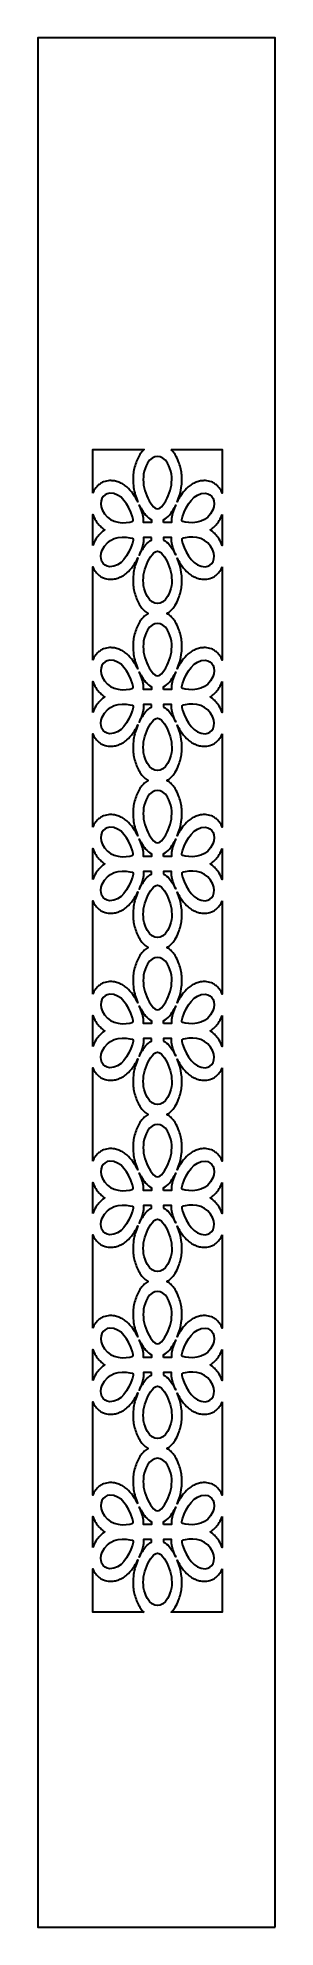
# Model space of a CAD drawing. Header units: centimetres. Extents: x 24.7 to 27, y -9 to 9.
import ezdxf

# ---------------------------------------------------------------- set-up
doc = ezdxf.new("R2010")
doc.units = ezdxf.units.CM
doc.header["$MEASUREMENT"] = 0
doc.layers.add('layer 1', color=7, linetype='Continuous')

msp = doc.modelspace()

# ---------------------------------------------------------------- linework, layer by layer
at = {"layer": 'layer 1', "color": 250, "lineweight": 30}
for points, knots in [([(26.99976, -9.00021), (26.99976, -9.00021), (24.73063, -9.00021), (24.73063, -9.00021), (24.73063, -9.00021), (24.73063, -9.00021), (24.73063, 9.00077), (24.73063, 9.00077), (24.73063, 9.00077), (24.73063, 9.00077), (26.99976, 9.00077), (26.99976, 9.00077), (26.99976, 9.00077), (26.99976, 9.00077), (26.99976, -9.00021), (26.99976, -9.00021)], [0, 0, 0, 0, 0.2, 0.2, 0.2, 0.2, 0.4, 0.4, 0.4, 0.4, 0.6, 0.6, 0.6, 0.6, 1, 1, 1, 1]), ([(25.25597, 4.66286), (25.26113, 4.67441), (25.26652, 4.68487), (25.27291, 4.69573), (25.27291, 4.69573), (25.28075, 4.70729), (25.28852, 4.71724), (25.29757, 4.72737), (25.29757, 4.72737), (25.3071, 4.73666), (25.31632, 4.74449), (25.32675, 4.75215), (25.32675, 4.75215), (25.3375, 4.75893), (25.34778, 4.76443), (25.35912, 4.7695), (25.35912, 4.7695), (25.37879, 4.77666), (25.39667, 4.7804), (25.41712, 4.78193), (25.41712, 4.78193), (25.43269, 4.78205), (25.44733, 4.78116), (25.4628, 4.7791), (25.4628, 4.7791), (25.47768, 4.77606), (25.49156, 4.77225), (25.50607, 4.76719), (25.50607, 4.76719), (25.5198, 4.76138), (25.53259, 4.75504), (25.54575, 4.74751), (25.54575, 4.74751), (25.55809, 4.73948), (25.56961, 4.73112), (25.58128, 4.7217), (25.58128, 4.7217), (25.60306, 4.70237), (25.62167, 4.68196), (25.64, 4.65781), (25.64, 4.65781), (25.64, 4.65781), (25.65625, 4.63413), (25.65625, 4.63413), (25.65625, 4.63413), (25.66751, 4.61606), (25.67775, 4.59761), (25.6871, 4.57863), (25.6871, 4.57863), (25.6821, 4.59017), (25.67737, 4.60192), (25.67284, 4.61409), (25.67284, 4.61409), (25.66525, 4.63652), (25.65893, 4.65849), (25.65342, 4.68184), (25.65342, 4.68184), (25.64855, 4.70601), (25.64509, 4.72924), (25.64272, 4.75399), (25.64272, 4.75399), (25.6416, 4.773), (25.64121, 4.79129), (25.64153, 4.81036), (25.64153, 4.81036), (25.64262, 4.82989), (25.64441, 4.84844), (25.64707, 4.86774), (25.64707, 4.86774), (25.65062, 4.88739), (25.65479, 4.90582), (25.65997, 4.92491), (25.65997, 4.92491), (25.66613, 4.94418), (25.67277, 4.96206), (25.68054, 4.98044), (25.68054, 4.98044), (25.68866, 4.99744), (25.69697, 5.01335), (25.70649, 5.02922), (25.70649, 5.02922), (25.71516, 5.04211), (25.72385, 5.05363), (25.73367, 5.06521), (25.73367, 5.06521), (25.73776, 5.0695), (25.74182, 5.07356), (25.74593, 5.07748), (25.74593, 5.07748), (25.74593, 5.07748), (25.25597, 5.07748), (25.25597, 5.07748), (25.25597, 5.07748), (25.25597, 5.07748), (25.25597, 4.66286), (25.25597, 4.66286)], [0, 0, 0, 0, 0.04, 0.04, 0.04, 0.04, 0.08, 0.08, 0.08, 0.08, 0.12, 0.12, 0.12, 0.12, 0.16, 0.16, 0.16, 0.16, 0.2, 0.2, 0.2, 0.2, 0.24, 0.24, 0.24, 0.24, 0.28, 0.28, 0.28, 0.28, 0.32, 0.32, 0.32, 0.32, 0.36, 0.36, 0.36, 0.36, 0.4, 0.4, 0.4, 0.4, 0.44, 0.44, 0.44, 0.44, 0.48, 0.48, 0.48, 0.48, 0.52, 0.52, 0.52, 0.52, 0.56, 0.56, 0.56, 0.56, 0.6, 0.6, 0.6, 0.6, 0.64, 0.64, 0.64, 0.64, 0.68, 0.68, 0.68, 0.68, 0.72, 0.72, 0.72, 0.72, 0.76, 0.76, 0.76, 0.76, 0.8, 0.8, 0.8, 0.8, 0.84, 0.84, 0.84, 0.84, 0.88, 0.88, 0.88, 0.88, 0.92, 0.92, 0.92, 0.92, 1, 1, 1, 1]), ([(26.00372, 5.07748), (26.00783, 5.07356), (26.01189, 5.06949), (26.01598, 5.0652), (26.01598, 5.0652), (26.02579, 5.05363), (26.03448, 5.04211), (26.04316, 5.02923), (26.04316, 5.02923), (26.05612, 5.00761), (26.06674, 4.98603), (26.07682, 4.9622), (26.07682, 4.9622), (26.08373, 4.94353), (26.08953, 4.92542), (26.09482, 4.90596), (26.09482, 4.90596), (26.09915, 4.88674), (26.10251, 4.86823), (26.10522, 4.84857), (26.10522, 4.84857), (26.10707, 4.8293), (26.10811, 4.8108), (26.10843, 4.79141), (26.10843, 4.79141), (26.10802, 4.7725), (26.10696, 4.75437), (26.10516, 4.73559), (26.10516, 4.73559), (26.10114, 4.70497), (26.09545, 4.67678), (26.0875, 4.64737), (26.0875, 4.64737), (26.08041, 4.62408), (26.07255, 4.60225), (26.06346, 4.58047), (26.06346, 4.58047), (26.07255, 4.5988), (26.08249, 4.61664), (26.09339, 4.63413), (26.09339, 4.63413), (26.09339, 4.63413), (26.10965, 4.65782), (26.10965, 4.65782), (26.10965, 4.65782), (26.12798, 4.68197), (26.14658, 4.70237), (26.16837, 4.72171), (26.16837, 4.72171), (26.18003, 4.73112), (26.19156, 4.73949), (26.2039, 4.74751), (26.2039, 4.74751), (26.21706, 4.75504), (26.22984, 4.76138), (26.24357, 4.76719), (26.24357, 4.76719), (26.25808, 4.77225), (26.27196, 4.77606), (26.28684, 4.7791), (26.28684, 4.7791), (26.30232, 4.78116), (26.31695, 4.78205), (26.33252, 4.78193), (26.33252, 4.78193), (26.35298, 4.7804), (26.37086, 4.77666), (26.39052, 4.7695), (26.39052, 4.7695), (26.40186, 4.76443), (26.41215, 4.75893), (26.42289, 4.75215), (26.42289, 4.75215), (26.43332, 4.74449), (26.44254, 4.73666), (26.45207, 4.72737), (26.45207, 4.72737), (26.46112, 4.71725), (26.46888, 4.70729), (26.47673, 4.69573), (26.47673, 4.69573), (26.48312, 4.68487), (26.48852, 4.67441), (26.49368, 4.66286), (26.49368, 4.66286), (26.49368, 4.66286), (26.49368, 5.07748), (26.49368, 5.07748), (26.49368, 5.07748), (26.49368, 5.07748), (26.00372, 5.07748), (26.00372, 5.07748)], [0, 0, 0, 0, 0.04166667, 0.04166667, 0.04166667, 0.04166667, 0.08333333, 0.08333333, 0.08333333, 0.08333333, 0.125, 0.125, 0.125, 0.125, 0.16666667, 0.16666667, 0.16666667, 0.16666667, 0.20833333, 0.20833333, 0.20833333, 0.20833333, 0.25, 0.25, 0.25, 0.25, 0.29166667, 0.29166667, 0.29166667, 0.29166667, 0.33333333, 0.33333333, 0.33333333, 0.33333333, 0.375, 0.375, 0.375, 0.375, 0.41666667, 0.41666667, 0.41666667, 0.41666667, 0.45833333, 0.45833333, 0.45833333, 0.45833333, 0.5, 0.5, 0.5, 0.5, 0.54166667, 0.54166667, 0.54166667, 0.54166667, 0.58333333, 0.58333333, 0.58333333, 0.58333333, 0.625, 0.625, 0.625, 0.625, 0.66666667, 0.66666667, 0.66666667, 0.66666667, 0.70833333, 0.70833333, 0.70833333, 0.70833333, 0.75, 0.75, 0.75, 0.75, 0.79166667, 0.79166667, 0.79166667, 0.79166667, 0.83333333, 0.83333333, 0.83333333, 0.83333333, 0.875, 0.875, 0.875, 0.875, 0.91666667, 0.91666667, 0.91666667, 0.91666667, 1, 1, 1, 1]), ([(25.82267, 4.54744), (25.74277, 4.65732), (25.70388, 4.81555), (25.77831, 4.9471), (25.77831, 4.9471), (25.8281, 5.0351), (25.92155, 5.03509), (25.97134, 4.9471), (25.97134, 4.9471), (26.04577, 4.81555), (26.00688, 4.65732), (25.92698, 4.54744), (25.92698, 4.54744), (25.89412, 4.50225), (25.85552, 4.50226), (25.82267, 4.54744)], [0, 0, 0, 0, 0.2, 0.2, 0.2, 0.2, 0.4, 0.4, 0.4, 0.4, 0.6, 0.6, 0.6, 0.6, 1, 1, 1, 1]), ([(25.61111, 4.38658), (25.51471, 4.36832), (25.39714, 4.38743), (25.34668, 4.50436), (25.34668, 4.50436), (25.31291, 4.58259), (25.34861, 4.65884), (25.42038, 4.66187), (25.42038, 4.66187), (25.52768, 4.66641), (25.59989, 4.55034), (25.63527, 4.43821), (25.63527, 4.43821), (25.64982, 4.3921), (25.65075, 4.39409), (25.61111, 4.38658)], [0, 0, 0, 0, 0.2, 0.2, 0.2, 0.2, 0.4, 0.4, 0.4, 0.4, 0.6, 0.6, 0.6, 0.6, 1, 1, 1, 1]), ([(25.75033, 4.46708), (25.73459, 4.48939), (25.72049, 4.51194), (25.70704, 4.53645), (25.70704, 4.53645), (25.70497, 4.54049), (25.70295, 4.54453), (25.70097, 4.54858), (25.70097, 4.54858), (25.71078, 4.52586), (25.71947, 4.50232), (25.72725, 4.47771), (25.72725, 4.47771), (25.72949, 4.47062), (25.7317, 4.46353), (25.73378, 4.45637), (25.73378, 4.45637), (25.73971, 4.43464), (25.74195, 4.41611), (25.74168, 4.39298), (25.74168, 4.39298), (25.74168, 4.39298), (25.74067, 4.38386), (25.74067, 4.38386), (25.74067, 4.38386), (25.74067, 4.38386), (25.81643, 4.38386), (25.81643, 4.38386), (25.81643, 4.38386), (25.81643, 4.38386), (25.81643, 4.40821), (25.81643, 4.40821), (25.81643, 4.40821), (25.79584, 4.41904), (25.77883, 4.43321), (25.76165, 4.45265), (25.76165, 4.45265), (25.76165, 4.45265), (25.75033, 4.46708), (25.75033, 4.46708)], [0, 0, 0, 0, 0.09090909, 0.09090909, 0.09090909, 0.09090909, 0.18181818, 0.18181818, 0.18181818, 0.18181818, 0.27272727, 0.27272727, 0.27272727, 0.27272727, 0.36363636, 0.36363636, 0.36363636, 0.36363636, 0.45454545, 0.45454545, 0.45454545, 0.45454545, 0.54545455, 0.54545455, 0.54545455, 0.54545455, 0.63636364, 0.63636364, 0.63636364, 0.63636364, 0.72727273, 0.72727273, 0.72727273, 0.72727273, 0.81818182, 0.81818182, 0.81818182, 0.81818182, 1, 1, 1, 1]), ([(25.93322, 4.38386), (25.93322, 4.38386), (26.00897, 4.38386), (26.00897, 4.38386), (26.00897, 4.38386), (26.00897, 4.38386), (26.00796, 4.39297), (26.00796, 4.39297), (26.00796, 4.39297), (26.00773, 4.41402), (26.00944, 4.43113), (26.01443, 4.45111), (26.01443, 4.45111), (26.01688, 4.4601), (26.01961, 4.46891), (26.02241, 4.47774), (26.02241, 4.47774), (26.03025, 4.50249), (26.03899, 4.52615), (26.04886, 4.54898), (26.04886, 4.54898), (26.03134, 4.51431), (26.01155, 4.48155), (25.98799, 4.45264), (25.98799, 4.45264), (25.97094, 4.43335), (25.95415, 4.41937), (25.93322, 4.408), (25.93322, 4.408), (25.93322, 4.408), (25.93322, 4.38386), (25.93322, 4.38386)], [0, 0, 0, 0, 0.11111111, 0.11111111, 0.11111111, 0.11111111, 0.22222222, 0.22222222, 0.22222222, 0.22222222, 0.33333333, 0.33333333, 0.33333333, 0.33333333, 0.44444444, 0.44444444, 0.44444444, 0.44444444, 0.55555556, 0.55555556, 0.55555556, 0.55555556, 0.66666667, 0.66666667, 0.66666667, 0.66666667, 0.77777778, 0.77777778, 0.77777778, 0.77777778, 1, 1, 1, 1]), ([(26.13854, 4.38658), (26.23493, 4.36832), (26.35251, 4.38743), (26.40297, 4.50436), (26.40297, 4.50436), (26.43673, 4.58259), (26.40104, 4.65884), (26.32927, 4.66187), (26.32927, 4.66187), (26.22196, 4.66641), (26.14976, 4.55034), (26.11438, 4.43821), (26.11438, 4.43821), (26.09983, 4.3921), (26.0989, 4.39409), (26.13854, 4.38658)], [0, 0, 0, 0, 0.2, 0.2, 0.2, 0.2, 0.4, 0.4, 0.4, 0.4, 0.6, 0.6, 0.6, 0.6, 1, 1, 1, 1]), ([(25.25597, 4.16392), (25.26464, 4.18517), (25.27421, 4.20396), (25.2856, 4.22321), (25.2856, 4.22321), (25.29518, 4.23759), (25.30479, 4.25051), (25.3156, 4.26348), (25.3156, 4.26348), (25.32654, 4.27525), (25.33738, 4.28575), (25.34926, 4.29604), (25.34926, 4.29604), (25.35656, 4.30172), (25.3638, 4.30694), (25.37109, 4.31178), (25.37109, 4.31178), (25.36376, 4.31669), (25.35655, 4.32192), (25.34926, 4.32759), (25.34926, 4.32759), (25.33739, 4.33788), (25.32654, 4.34837), (25.3156, 4.36015), (25.3156, 4.36015), (25.30479, 4.37311), (25.29518, 4.38604), (25.2856, 4.40042), (25.2856, 4.40042), (25.27421, 4.41967), (25.26464, 4.43846), (25.25597, 4.45971), (25.25597, 4.45971), (25.25597, 4.45971), (25.25597, 4.16392), (25.25597, 4.16392)], [0, 0, 0, 0, 0.1, 0.1, 0.1, 0.1, 0.2, 0.2, 0.2, 0.2, 0.3, 0.3, 0.3, 0.3, 0.4, 0.4, 0.4, 0.4, 0.5, 0.5, 0.5, 0.5, 0.6, 0.6, 0.6, 0.6, 0.7, 0.7, 0.7, 0.7, 0.8, 0.8, 0.8, 0.8, 1, 1, 1, 1]), ([(26.49368, 4.45971), (26.48501, 4.43846), (26.47543, 4.41967), (26.46404, 4.40042), (26.46404, 4.40042), (26.45446, 4.38604), (26.44485, 4.37311), (26.43404, 4.36014), (26.43404, 4.36014), (26.4231, 4.34837), (26.41225, 4.33787), (26.40038, 4.32758), (26.40038, 4.32758), (26.39311, 4.32193), (26.38591, 4.31672), (26.37861, 4.31182), (26.37861, 4.31182), (26.38592, 4.30691), (26.39311, 4.3017), (26.40038, 4.29604), (26.40038, 4.29604), (26.41226, 4.28575), (26.4231, 4.27526), (26.43404, 4.26348), (26.43404, 4.26348), (26.44485, 4.25052), (26.45447, 4.23759), (26.46404, 4.22321), (26.46404, 4.22321), (26.47544, 4.20396), (26.48501, 4.18517), (26.49368, 4.16393), (26.49368, 4.16393), (26.49368, 4.16393), (26.49368, 4.45971), (26.49368, 4.45971)], [0, 0, 0, 0, 0.1, 0.1, 0.1, 0.1, 0.2, 0.2, 0.2, 0.2, 0.3, 0.3, 0.3, 0.3, 0.4, 0.4, 0.4, 0.4, 0.5, 0.5, 0.5, 0.5, 0.6, 0.6, 0.6, 0.6, 0.7, 0.7, 0.7, 0.7, 0.8, 0.8, 0.8, 0.8, 1, 1, 1, 1]), ([(25.61111, 4.23704), (25.51471, 4.2553), (25.39714, 4.23619), (25.34668, 4.11926), (25.34668, 4.11926), (25.31291, 4.04104), (25.34861, 3.96479), (25.42038, 3.96175), (25.42038, 3.96175), (25.52768, 3.95721), (25.59989, 4.07328), (25.63527, 4.18541), (25.63527, 4.18541), (25.64982, 4.23152), (25.65075, 4.22954), (25.61111, 4.23704)], [0, 0, 0, 0, 0.2, 0.2, 0.2, 0.2, 0.4, 0.4, 0.4, 0.4, 0.6, 0.6, 0.6, 0.6, 1, 1, 1, 1]), ([(25.81643, 4.23976), (25.81643, 4.23976), (25.81643, 4.21542), (25.81643, 4.21542), (25.81643, 4.21542), (25.79584, 4.20459), (25.77883, 4.19042), (25.76165, 4.17096), (25.76165, 4.17096), (25.76165, 4.17096), (25.75033, 4.15653), (25.75033, 4.15653), (25.75033, 4.15653), (25.74095, 4.14325), (25.73206, 4.12987), (25.72334, 4.11591), (25.72334, 4.11591), (25.7147, 4.10117), (25.70675, 4.08643), (25.69936, 4.07136), (25.69936, 4.07136), (25.70983, 4.09522), (25.71905, 4.11998), (25.72725, 4.14593), (25.72725, 4.14593), (25.72949, 4.15302), (25.7317, 4.1601), (25.73378, 4.16726), (25.73378, 4.16726), (25.73971, 4.18899), (25.74195, 4.20753), (25.74168, 4.23066), (25.74168, 4.23066), (25.74168, 4.23066), (25.74067, 4.23976), (25.74067, 4.23976), (25.74067, 4.23976), (25.74067, 4.23976), (25.81643, 4.23976), (25.81643, 4.23976)], [0, 0, 0, 0, 0.09090909, 0.09090909, 0.09090909, 0.09090909, 0.18181818, 0.18181818, 0.18181818, 0.18181818, 0.27272727, 0.27272727, 0.27272727, 0.27272727, 0.36363636, 0.36363636, 0.36363636, 0.36363636, 0.45454545, 0.45454545, 0.45454545, 0.45454545, 0.54545455, 0.54545455, 0.54545455, 0.54545455, 0.63636364, 0.63636364, 0.63636364, 0.63636364, 0.72727273, 0.72727273, 0.72727273, 0.72727273, 0.81818182, 0.81818182, 0.81818182, 0.81818182, 1, 1, 1, 1]), ([(25.93322, 4.21563), (25.93322, 4.21563), (25.93322, 4.23976), (25.93322, 4.23976), (25.93322, 4.23976), (25.93322, 4.23976), (26.00897, 4.23976), (26.00897, 4.23976), (26.00897, 4.23976), (26.00897, 4.23976), (26.00796, 4.23066), (26.00796, 4.23066), (26.00796, 4.23066), (26.00773, 4.20961), (26.00944, 4.1925), (26.01443, 4.17251), (26.01443, 4.17251), (26.01688, 4.16354), (26.01961, 4.15474), (26.0224, 4.14592), (26.0224, 4.14592), (26.03023, 4.12117), (26.03897, 4.09751), (26.04884, 4.07469), (26.04884, 4.07469), (26.03132, 4.10934), (26.01154, 4.14208), (25.98799, 4.17097), (25.98799, 4.17097), (25.97095, 4.19027), (25.95415, 4.20426), (25.93322, 4.21563)], [0, 0, 0, 0, 0.11111111, 0.11111111, 0.11111111, 0.11111111, 0.22222222, 0.22222222, 0.22222222, 0.22222222, 0.33333333, 0.33333333, 0.33333333, 0.33333333, 0.44444444, 0.44444444, 0.44444444, 0.44444444, 0.55555556, 0.55555556, 0.55555556, 0.55555556, 0.66666667, 0.66666667, 0.66666667, 0.66666667, 0.77777778, 0.77777778, 0.77777778, 0.77777778, 1, 1, 1, 1]), ([(26.13854, 4.23704), (26.23494, 4.25531), (26.35251, 4.23619), (26.40297, 4.11926), (26.40297, 4.11926), (26.43673, 4.04104), (26.40104, 3.96479), (26.32926, 3.96175), (26.32926, 3.96175), (26.22196, 3.95721), (26.14976, 4.07328), (26.11438, 4.18541), (26.11438, 4.18541), (26.09983, 4.23153), (26.0989, 4.22954), (26.13854, 4.23704)], [0, 0, 0, 0, 0.2, 0.2, 0.2, 0.2, 0.4, 0.4, 0.4, 0.4, 0.6, 0.6, 0.6, 0.6, 1, 1, 1, 1]), ([(25.25597, 3.07183), (25.26113, 3.08338), (25.26652, 3.09384), (25.27291, 3.1047), (25.27291, 3.1047), (25.28075, 3.11626), (25.28852, 3.12621), (25.29757, 3.13634), (25.29757, 3.13634), (25.3071, 3.14563), (25.31632, 3.15346), (25.32675, 3.16112), (25.32675, 3.16112), (25.3375, 3.1679), (25.34778, 3.1734), (25.35912, 3.17847), (25.35912, 3.17847), (25.37879, 3.18563), (25.39667, 3.18937), (25.41712, 3.1909), (25.41712, 3.1909), (25.43269, 3.19102), (25.44733, 3.19013), (25.4628, 3.18807), (25.4628, 3.18807), (25.47768, 3.18503), (25.49156, 3.18122), (25.50607, 3.17615), (25.50607, 3.17615), (25.5198, 3.17035), (25.53259, 3.16401), (25.54575, 3.15648), (25.54575, 3.15648), (25.55809, 3.14845), (25.56961, 3.14009), (25.58128, 3.13067), (25.58128, 3.13067), (25.60306, 3.11134), (25.62167, 3.09093), (25.64, 3.06678), (25.64, 3.06678), (25.64, 3.06678), (25.65625, 3.0431), (25.65625, 3.0431), (25.65625, 3.0431), (25.66751, 3.02503), (25.67775, 3.00658), (25.6871, 2.9876), (25.6871, 2.9876), (25.6821, 2.99914), (25.67737, 3.01089), (25.67284, 3.02306), (25.67284, 3.02306), (25.66525, 3.04549), (25.65893, 3.06746), (25.65342, 3.09081), (25.65342, 3.09081), (25.64855, 3.11498), (25.64509, 3.13821), (25.64272, 3.16296), (25.64272, 3.16296), (25.6416, 3.18197), (25.64121, 3.20026), (25.64153, 3.21933), (25.64153, 3.21933), (25.64262, 3.23886), (25.64441, 3.25741), (25.64707, 3.27671), (25.64707, 3.27671), (25.65062, 3.29636), (25.65479, 3.31479), (25.65997, 3.33388), (25.65997, 3.33388), (25.66613, 3.35315), (25.67277, 3.37103), (25.68054, 3.38941), (25.68054, 3.38941), (25.68866, 3.40641), (25.69697, 3.42232), (25.70649, 3.43819), (25.70649, 3.43819), (25.71516, 3.45108), (25.72385, 3.4626), (25.73367, 3.47418), (25.73367, 3.47418), (25.74387, 3.48487), (25.75387, 3.49417), (25.76503, 3.50329), (25.76503, 3.50329), (25.77165, 3.50802), (25.77813, 3.5123), (25.78477, 3.5163), (25.78477, 3.5163), (25.77813, 3.5203), (25.77165, 3.52457), (25.76503, 3.5293), (25.76503, 3.5293), (25.75387, 3.53843), (25.74387, 3.54771), (25.73367, 3.55841), (25.73367, 3.55841), (25.72385, 3.56999), (25.71516, 3.58151), (25.70649, 3.5944), (25.70649, 3.5944), (25.69697, 3.61027), (25.68866, 3.62618), (25.68054, 3.64319), (25.68054, 3.64319), (25.67277, 3.66156), (25.66614, 3.67944), (25.65997, 3.69871), (25.65997, 3.69871), (25.65479, 3.7178), (25.65062, 3.73623), (25.64707, 3.75588), (25.64707, 3.75588), (25.64441, 3.77518), (25.64261, 3.79373), (25.64153, 3.81326), (25.64153, 3.81326), (25.64121, 3.83233), (25.6416, 3.85062), (25.64272, 3.86963), (25.64272, 3.86963), (25.64509, 3.89438), (25.64855, 3.91762), (25.65342, 3.94178), (25.65342, 3.94178), (25.65893, 3.96513), (25.66525, 3.98711), (25.67284, 4.00954), (25.67284, 4.00954), (25.67752, 4.0221), (25.68242, 4.03421), (25.6876, 4.04601), (25.6876, 4.04601), (25.67812, 4.02667), (25.66771, 4.00789), (25.65625, 3.9895), (25.65625, 3.9895), (25.65625, 3.9895), (25.63999, 3.96581), (25.63999, 3.96581), (25.63999, 3.96581), (25.62166, 3.94166), (25.60306, 3.92127), (25.58128, 3.90192), (25.58128, 3.90192), (25.56962, 3.89251), (25.5581, 3.88415), (25.54576, 3.87613), (25.54576, 3.87613), (25.53259, 3.86858), (25.5198, 3.86225), (25.50606, 3.85644), (25.50606, 3.85644), (25.49156, 3.85138), (25.47768, 3.84756), (25.4628, 3.84452), (25.4628, 3.84452), (25.44732, 3.84247), (25.43269, 3.84157), (25.41712, 3.84169), (25.41712, 3.84169), (25.39666, 3.84323), (25.37878, 3.84696), (25.35912, 3.85413), (25.35912, 3.85413), (25.34778, 3.8592), (25.33749, 3.86471), (25.32675, 3.87148), (25.32675, 3.87148), (25.31632, 3.87914), (25.30709, 3.88697), (25.29757, 3.89626), (25.29757, 3.89626), (25.28852, 3.90638), (25.28076, 3.91634), (25.27291, 3.92789), (25.27291, 3.92789), (25.26652, 3.93876), (25.26113, 3.94922), (25.25597, 3.96077), (25.25597, 3.96077), (25.25597, 3.96077), (25.25597, 3.07183), (25.25597, 3.07183)], [0, 0, 0, 0, 0.02083333, 0.02083333, 0.02083333, 0.02083333, 0.04166667, 0.04166667, 0.04166667, 0.04166667, 0.0625, 0.0625, 0.0625, 0.0625, 0.08333333, 0.08333333, 0.08333333, 0.08333333, 0.10416667, 0.10416667, 0.10416667, 0.10416667, 0.125, 0.125, 0.125, 0.125, 0.14583333, 0.14583333, 0.14583333, 0.14583333, 0.16666667, 0.16666667, 0.16666667, 0.16666667, 0.1875, 0.1875, 0.1875, 0.1875, 0.20833333, 0.20833333, 0.20833333, 0.20833333, 0.22916667, 0.22916667, 0.22916667, 0.22916667, 0.25, 0.25, 0.25, 0.25, 0.27083333, 0.27083333, 0.27083333, 0.27083333, 0.29166667, 0.29166667, 0.29166667, 0.29166667, 0.3125, 0.3125, 0.3125, 0.3125, 0.33333333, 0.33333333, 0.33333333, 0.33333333, 0.35416667, 0.35416667, 0.35416667, 0.35416667, 0.375, 0.375, 0.375, 0.375, 0.39583333, 0.39583333, 0.39583333, 0.39583333, 0.41666667, 0.41666667, 0.41666667, 0.41666667, 0.4375, 0.4375, 0.4375, 0.4375, 0.45833333, 0.45833333, 0.45833333, 0.45833333, 0.47916667, 0.47916667, 0.47916667, 0.47916667, 0.5, 0.5, 0.5, 0.5, 0.52083333, 0.52083333, 0.52083333, 0.52083333, 0.54166667, 0.54166667, 0.54166667, 0.54166667, 0.5625, 0.5625, 0.5625, 0.5625, 0.58333333, 0.58333333, 0.58333333, 0.58333333, 0.60416667, 0.60416667, 0.60416667, 0.60416667, 0.625, 0.625, 0.625, 0.625, 0.64583333, 0.64583333, 0.64583333, 0.64583333, 0.66666667, 0.66666667, 0.66666667, 0.66666667, 0.6875, 0.6875, 0.6875, 0.6875, 0.70833333, 0.70833333, 0.70833333, 0.70833333, 0.72916667, 0.72916667, 0.72916667, 0.72916667, 0.75, 0.75, 0.75, 0.75, 0.77083333, 0.77083333, 0.77083333, 0.77083333, 0.79166667, 0.79166667, 0.79166667, 0.79166667, 0.8125, 0.8125, 0.8125, 0.8125, 0.83333333, 0.83333333, 0.83333333, 0.83333333, 0.85416667, 0.85416667, 0.85416667, 0.85416667, 0.875, 0.875, 0.875, 0.875, 0.89583333, 0.89583333, 0.89583333, 0.89583333, 0.91666667, 0.91666667, 0.91666667, 0.91666667, 0.9375, 0.9375, 0.9375, 0.9375, 0.95833333, 0.95833333, 0.95833333, 0.95833333, 1, 1, 1, 1]), ([(25.82267, 4.07618), (25.74277, 3.96631), (25.70388, 3.80807), (25.77831, 3.67652), (25.77831, 3.67652), (25.8281, 3.58852), (25.92155, 3.58853), (25.97134, 3.67652), (25.97134, 3.67652), (26.04577, 3.80807), (26.00688, 3.96631), (25.92698, 4.07618), (25.92698, 4.07618), (25.89412, 4.12137), (25.85552, 4.12137), (25.82267, 4.07618)], [0, 0, 0, 0, 0.2, 0.2, 0.2, 0.2, 0.4, 0.4, 0.4, 0.4, 0.6, 0.6, 0.6, 0.6, 1, 1, 1, 1]), ([(26.49368, 3.96077), (26.48852, 3.94921), (26.48312, 3.93876), (26.47673, 3.92789), (26.47673, 3.92789), (26.46888, 3.91633), (26.46112, 3.90638), (26.45207, 3.89625), (26.45207, 3.89625), (26.44254, 3.88696), (26.43332, 3.87914), (26.42289, 3.87148), (26.42289, 3.87148), (26.41215, 3.86471), (26.40187, 3.8592), (26.39053, 3.85413), (26.39053, 3.85413), (26.37086, 3.84696), (26.35298, 3.84323), (26.33253, 3.84169), (26.33253, 3.84169), (26.31695, 3.84157), (26.30232, 3.84246), (26.28684, 3.84452), (26.28684, 3.84452), (26.27196, 3.84756), (26.25808, 3.85137), (26.24357, 3.85644), (26.24357, 3.85644), (26.22984, 3.86224), (26.21705, 3.86858), (26.20389, 3.87613), (26.20389, 3.87613), (26.19155, 3.88415), (26.18003, 3.89251), (26.16836, 3.90192), (26.16836, 3.90192), (26.14658, 3.92126), (26.12798, 3.94166), (26.10965, 3.96581), (26.10965, 3.96581), (26.10965, 3.96581), (26.09339, 3.9895), (26.09339, 3.9895), (26.09339, 3.9895), (26.08249, 4.00699), (26.07255, 4.02483), (26.06345, 4.04317), (26.06345, 4.04317), (26.07255, 4.02138), (26.0804, 3.99955), (26.0875, 3.97626), (26.0875, 3.97626), (26.09545, 3.94685), (26.10114, 3.91865), (26.10516, 3.88803), (26.10516, 3.88803), (26.10696, 3.86925), (26.10802, 3.85112), (26.10843, 3.83221), (26.10843, 3.83221), (26.10811, 3.81282), (26.10707, 3.79432), (26.10522, 3.77505), (26.10522, 3.77505), (26.10251, 3.75539), (26.09915, 3.73688), (26.09482, 3.71766), (26.09482, 3.71766), (26.08954, 3.69821), (26.08373, 3.68009), (26.07682, 3.66143), (26.07682, 3.66143), (26.06675, 3.63759), (26.05612, 3.61601), (26.04316, 3.59439), (26.04316, 3.59439), (26.03448, 3.58151), (26.02579, 3.56999), (26.01598, 3.55842), (26.01598, 3.55842), (26.00578, 3.54772), (25.99578, 3.53843), (25.98462, 3.5293), (25.98462, 3.5293), (25.978, 3.52457), (25.97151, 3.5203), (25.96487, 3.5163), (25.96487, 3.5163), (25.97151, 3.5123), (25.978, 3.50802), (25.98462, 3.50328), (25.98462, 3.50328), (25.99578, 3.49416), (26.00578, 3.48486), (26.01598, 3.47417), (26.01598, 3.47417), (26.02579, 3.4626), (26.03448, 3.45108), (26.04316, 3.4382), (26.04316, 3.4382), (26.05612, 3.41658), (26.06674, 3.395), (26.07682, 3.37117), (26.07682, 3.37117), (26.08373, 3.3525), (26.08953, 3.33439), (26.09482, 3.31493), (26.09482, 3.31493), (26.09915, 3.29571), (26.10251, 3.2772), (26.10522, 3.25754), (26.10522, 3.25754), (26.10707, 3.23827), (26.10811, 3.21977), (26.10843, 3.20038), (26.10843, 3.20038), (26.10802, 3.18147), (26.10696, 3.16334), (26.10516, 3.14456), (26.10516, 3.14456), (26.10114, 3.11394), (26.09545, 3.08575), (26.0875, 3.05634), (26.0875, 3.05634), (26.08041, 3.03305), (26.07255, 3.01122), (26.06346, 2.98944), (26.06346, 2.98944), (26.07255, 3.00777), (26.08249, 3.02561), (26.09339, 3.0431), (26.09339, 3.0431), (26.09339, 3.0431), (26.10965, 3.06678), (26.10965, 3.06678), (26.10965, 3.06678), (26.12798, 3.09094), (26.14658, 3.11134), (26.16837, 3.13068), (26.16837, 3.13068), (26.18003, 3.14009), (26.19156, 3.14845), (26.2039, 3.15648), (26.2039, 3.15648), (26.21706, 3.16401), (26.22984, 3.17035), (26.24357, 3.17615), (26.24357, 3.17615), (26.25808, 3.18122), (26.27196, 3.18503), (26.28684, 3.18807), (26.28684, 3.18807), (26.30232, 3.19013), (26.31695, 3.19102), (26.33252, 3.1909), (26.33252, 3.1909), (26.35298, 3.18937), (26.37086, 3.18563), (26.39052, 3.17847), (26.39052, 3.17847), (26.40186, 3.1734), (26.41215, 3.1679), (26.42289, 3.16112), (26.42289, 3.16112), (26.43332, 3.15346), (26.44254, 3.14563), (26.45207, 3.13634), (26.45207, 3.13634), (26.46112, 3.12621), (26.46888, 3.11626), (26.47673, 3.1047), (26.47673, 3.1047), (26.48312, 3.09384), (26.48852, 3.08338), (26.49368, 3.07183), (26.49368, 3.07183), (26.49368, 3.07183), (26.49368, 3.96077), (26.49368, 3.96077)], [0, 0, 0, 0, 0.02173913, 0.02173913, 0.02173913, 0.02173913, 0.04347826, 0.04347826, 0.04347826, 0.04347826, 0.06521739, 0.06521739, 0.06521739, 0.06521739, 0.08695652, 0.08695652, 0.08695652, 0.08695652, 0.10869565, 0.10869565, 0.10869565, 0.10869565, 0.13043478, 0.13043478, 0.13043478, 0.13043478, 0.15217391, 0.15217391, 0.15217391, 0.15217391, 0.17391304, 0.17391304, 0.17391304, 0.17391304, 0.19565217, 0.19565217, 0.19565217, 0.19565217, 0.2173913, 0.2173913, 0.2173913, 0.2173913, 0.23913043, 0.23913043, 0.23913043, 0.23913043, 0.26086957, 0.26086957, 0.26086957, 0.26086957, 0.2826087, 0.2826087, 0.2826087, 0.2826087, 0.30434783, 0.30434783, 0.30434783, 0.30434783, 0.32608696, 0.32608696, 0.32608696, 0.32608696, 0.34782609, 0.34782609, 0.34782609, 0.34782609, 0.36956522, 0.36956522, 0.36956522, 0.36956522, 0.39130435, 0.39130435, 0.39130435, 0.39130435, 0.41304348, 0.41304348, 0.41304348, 0.41304348, 0.43478261, 0.43478261, 0.43478261, 0.43478261, 0.45652174, 0.45652174, 0.45652174, 0.45652174, 0.47826087, 0.47826087, 0.47826087, 0.47826087, 0.5, 0.5, 0.5, 0.5, 0.52173913, 0.52173913, 0.52173913, 0.52173913, 0.54347826, 0.54347826, 0.54347826, 0.54347826, 0.56521739, 0.56521739, 0.56521739, 0.56521739, 0.58695652, 0.58695652, 0.58695652, 0.58695652, 0.60869565, 0.60869565, 0.60869565, 0.60869565, 0.63043478, 0.63043478, 0.63043478, 0.63043478, 0.65217391, 0.65217391, 0.65217391, 0.65217391, 0.67391304, 0.67391304, 0.67391304, 0.67391304, 0.69565217, 0.69565217, 0.69565217, 0.69565217, 0.7173913, 0.7173913, 0.7173913, 0.7173913, 0.73913043, 0.73913043, 0.73913043, 0.73913043, 0.76086957, 0.76086957, 0.76086957, 0.76086957, 0.7826087, 0.7826087, 0.7826087, 0.7826087, 0.80434783, 0.80434783, 0.80434783, 0.80434783, 0.82608696, 0.82608696, 0.82608696, 0.82608696, 0.84782609, 0.84782609, 0.84782609, 0.84782609, 0.86956522, 0.86956522, 0.86956522, 0.86956522, 0.89130435, 0.89130435, 0.89130435, 0.89130435, 0.91304348, 0.91304348, 0.91304348, 0.91304348, 0.93478261, 0.93478261, 0.93478261, 0.93478261, 0.95652174, 0.95652174, 0.95652174, 0.95652174, 1, 1, 1, 1]), ([(25.82267, 2.95641), (25.74277, 3.06628), (25.70388, 3.22452), (25.77831, 3.35607), (25.77831, 3.35607), (25.8281, 3.44407), (25.92155, 3.44406), (25.97134, 3.35607), (25.97134, 3.35607), (26.04577, 3.22452), (26.00688, 3.06628), (25.92698, 2.95641), (25.92698, 2.95641), (25.89412, 2.91122), (25.85552, 2.91123), (25.82267, 2.95641)], [0, 0, 0, 0, 0.2, 0.2, 0.2, 0.2, 0.4, 0.4, 0.4, 0.4, 0.6, 0.6, 0.6, 0.6, 1, 1, 1, 1]), ([(25.61111, 2.79555), (25.51471, 2.77729), (25.39714, 2.7964), (25.34668, 2.91333), (25.34668, 2.91333), (25.31291, 2.99155), (25.34861, 3.06781), (25.42038, 3.07084), (25.42038, 3.07084), (25.52768, 3.07538), (25.59989, 2.95931), (25.63527, 2.84718), (25.63527, 2.84718), (25.64982, 2.80107), (25.65075, 2.80305), (25.61111, 2.79555)], [0, 0, 0, 0, 0.2, 0.2, 0.2, 0.2, 0.4, 0.4, 0.4, 0.4, 0.6, 0.6, 0.6, 0.6, 1, 1, 1, 1]), ([(26.13854, 2.79555), (26.23493, 2.77729), (26.35251, 2.7964), (26.40297, 2.91333), (26.40297, 2.91333), (26.43673, 2.99155), (26.40104, 3.06781), (26.32927, 3.07084), (26.32927, 3.07084), (26.22196, 3.07538), (26.14976, 2.95931), (26.11438, 2.84718), (26.11438, 2.84718), (26.09983, 2.80107), (26.0989, 2.80305), (26.13854, 2.79555)], [0, 0, 0, 0, 0.2, 0.2, 0.2, 0.2, 0.4, 0.4, 0.4, 0.4, 0.6, 0.6, 0.6, 0.6, 1, 1, 1, 1]), ([(25.75033, 2.87605), (25.73459, 2.89836), (25.72049, 2.92091), (25.70704, 2.94542), (25.70704, 2.94542), (25.70497, 2.94946), (25.70295, 2.9535), (25.70097, 2.95754), (25.70097, 2.95754), (25.71078, 2.93483), (25.71947, 2.91129), (25.72725, 2.88667), (25.72725, 2.88667), (25.72949, 2.87959), (25.7317, 2.8725), (25.73378, 2.86533), (25.73378, 2.86533), (25.73971, 2.84361), (25.74195, 2.82507), (25.74168, 2.80195), (25.74168, 2.80195), (25.74168, 2.80195), (25.74067, 2.79283), (25.74067, 2.79283), (25.74067, 2.79283), (25.74067, 2.79283), (25.81643, 2.79283), (25.81643, 2.79283), (25.81643, 2.79283), (25.81643, 2.79283), (25.81643, 2.81718), (25.81643, 2.81718), (25.81643, 2.81718), (25.79584, 2.82801), (25.77883, 2.84218), (25.76165, 2.86162), (25.76165, 2.86162), (25.76165, 2.86162), (25.75033, 2.87605), (25.75033, 2.87605)], [0, 0, 0, 0, 0.09090909, 0.09090909, 0.09090909, 0.09090909, 0.18181818, 0.18181818, 0.18181818, 0.18181818, 0.27272727, 0.27272727, 0.27272727, 0.27272727, 0.36363636, 0.36363636, 0.36363636, 0.36363636, 0.45454545, 0.45454545, 0.45454545, 0.45454545, 0.54545455, 0.54545455, 0.54545455, 0.54545455, 0.63636364, 0.63636364, 0.63636364, 0.63636364, 0.72727273, 0.72727273, 0.72727273, 0.72727273, 0.81818182, 0.81818182, 0.81818182, 0.81818182, 1, 1, 1, 1]), ([(25.93322, 2.79283), (25.93322, 2.79283), (26.00897, 2.79283), (26.00897, 2.79283), (26.00897, 2.79283), (26.00897, 2.79283), (26.00796, 2.80194), (26.00796, 2.80194), (26.00796, 2.80194), (26.00773, 2.82299), (26.00944, 2.8401), (26.01443, 2.86008), (26.01443, 2.86008), (26.01688, 2.86907), (26.01961, 2.87788), (26.02241, 2.88671), (26.02241, 2.88671), (26.03025, 2.91146), (26.03899, 2.93512), (26.04886, 2.95795), (26.04886, 2.95795), (26.03134, 2.92328), (26.01155, 2.89052), (25.98799, 2.86161), (25.98799, 2.86161), (25.97094, 2.84232), (25.95415, 2.82834), (25.93322, 2.81697), (25.93322, 2.81697), (25.93322, 2.81697), (25.93322, 2.79283), (25.93322, 2.79283)], [0, 0, 0, 0, 0.11111111, 0.11111111, 0.11111111, 0.11111111, 0.22222222, 0.22222222, 0.22222222, 0.22222222, 0.33333333, 0.33333333, 0.33333333, 0.33333333, 0.44444444, 0.44444444, 0.44444444, 0.44444444, 0.55555556, 0.55555556, 0.55555556, 0.55555556, 0.66666667, 0.66666667, 0.66666667, 0.66666667, 0.77777778, 0.77777778, 0.77777778, 0.77777778, 1, 1, 1, 1]), ([(25.25597, 2.57289), (25.26464, 2.59414), (25.27421, 2.61292), (25.2856, 2.63217), (25.2856, 2.63217), (25.29518, 2.64655), (25.30479, 2.65948), (25.3156, 2.67245), (25.3156, 2.67245), (25.32654, 2.68422), (25.33738, 2.69472), (25.34926, 2.70501), (25.34926, 2.70501), (25.35656, 2.71069), (25.3638, 2.71591), (25.37109, 2.72075), (25.37109, 2.72075), (25.36376, 2.72566), (25.35655, 2.73089), (25.34926, 2.73656), (25.34926, 2.73656), (25.33739, 2.74685), (25.32654, 2.75734), (25.3156, 2.76911), (25.3156, 2.76911), (25.30479, 2.78208), (25.29518, 2.79501), (25.2856, 2.80939), (25.2856, 2.80939), (25.27421, 2.82864), (25.26464, 2.84743), (25.25597, 2.86868), (25.25597, 2.86868), (25.25597, 2.86868), (25.25597, 2.57289), (25.25597, 2.57289)], [0, 0, 0, 0, 0.1, 0.1, 0.1, 0.1, 0.2, 0.2, 0.2, 0.2, 0.3, 0.3, 0.3, 0.3, 0.4, 0.4, 0.4, 0.4, 0.5, 0.5, 0.5, 0.5, 0.6, 0.6, 0.6, 0.6, 0.7, 0.7, 0.7, 0.7, 0.8, 0.8, 0.8, 0.8, 1, 1, 1, 1]), ([(26.49368, 2.86867), (26.48501, 2.84743), (26.47543, 2.82864), (26.46404, 2.80939), (26.46404, 2.80939), (26.45446, 2.79501), (26.44485, 2.78208), (26.43404, 2.76911), (26.43404, 2.76911), (26.4231, 2.75734), (26.41225, 2.74684), (26.40038, 2.73655), (26.40038, 2.73655), (26.39311, 2.7309), (26.38591, 2.72569), (26.37861, 2.72078), (26.37861, 2.72078), (26.38592, 2.71588), (26.39311, 2.71067), (26.40038, 2.70501), (26.40038, 2.70501), (26.41226, 2.69472), (26.4231, 2.68422), (26.43404, 2.67245), (26.43404, 2.67245), (26.44485, 2.65948), (26.45447, 2.64656), (26.46404, 2.63217), (26.46404, 2.63217), (26.47544, 2.61293), (26.48501, 2.59414), (26.49368, 2.5729), (26.49368, 2.5729), (26.49368, 2.5729), (26.49368, 2.86867), (26.49368, 2.86867)], [0, 0, 0, 0, 0.1, 0.1, 0.1, 0.1, 0.2, 0.2, 0.2, 0.2, 0.3, 0.3, 0.3, 0.3, 0.4, 0.4, 0.4, 0.4, 0.5, 0.5, 0.5, 0.5, 0.6, 0.6, 0.6, 0.6, 0.7, 0.7, 0.7, 0.7, 0.8, 0.8, 0.8, 0.8, 1, 1, 1, 1]), ([(25.61111, 2.64601), (25.51471, 2.66427), (25.39714, 2.64516), (25.34668, 2.52823), (25.34668, 2.52823), (25.31291, 2.45001), (25.34861, 2.37376), (25.42038, 2.37072), (25.42038, 2.37072), (25.52768, 2.36618), (25.59989, 2.48225), (25.63527, 2.59438), (25.63527, 2.59438), (25.64982, 2.64049), (25.65075, 2.63851), (25.61111, 2.64601)], [0, 0, 0, 0, 0.2, 0.2, 0.2, 0.2, 0.4, 0.4, 0.4, 0.4, 0.6, 0.6, 0.6, 0.6, 1, 1, 1, 1]), ([(25.81643, 2.64873), (25.81643, 2.64873), (25.81643, 2.62439), (25.81643, 2.62439), (25.81643, 2.62439), (25.79584, 2.61355), (25.77883, 2.59939), (25.76165, 2.57993), (25.76165, 2.57993), (25.76165, 2.57993), (25.75033, 2.5655), (25.75033, 2.5655), (25.75033, 2.5655), (25.74095, 2.55222), (25.73206, 2.53883), (25.72334, 2.52488), (25.72334, 2.52488), (25.7147, 2.51013), (25.70675, 2.4954), (25.69936, 2.48033), (25.69936, 2.48033), (25.70983, 2.50419), (25.71905, 2.52895), (25.72725, 2.5549), (25.72725, 2.5549), (25.72949, 2.56199), (25.7317, 2.56907), (25.73378, 2.57623), (25.73378, 2.57623), (25.73971, 2.59796), (25.74195, 2.61649), (25.74168, 2.63962), (25.74168, 2.63962), (25.74168, 2.63962), (25.74067, 2.64873), (25.74067, 2.64873), (25.74067, 2.64873), (25.74067, 2.64873), (25.81643, 2.64873), (25.81643, 2.64873)], [0, 0, 0, 0, 0.09090909, 0.09090909, 0.09090909, 0.09090909, 0.18181818, 0.18181818, 0.18181818, 0.18181818, 0.27272727, 0.27272727, 0.27272727, 0.27272727, 0.36363636, 0.36363636, 0.36363636, 0.36363636, 0.45454545, 0.45454545, 0.45454545, 0.45454545, 0.54545455, 0.54545455, 0.54545455, 0.54545455, 0.63636364, 0.63636364, 0.63636364, 0.63636364, 0.72727273, 0.72727273, 0.72727273, 0.72727273, 0.81818182, 0.81818182, 0.81818182, 0.81818182, 1, 1, 1, 1]), ([(25.82267, 2.48515), (25.74277, 2.37528), (25.70388, 2.21704), (25.77831, 2.08549), (25.77831, 2.08549), (25.8281, 1.99749), (25.92155, 1.9975), (25.97134, 2.08549), (25.97134, 2.08549), (26.04577, 2.21704), (26.00688, 2.37528), (25.92698, 2.48515), (25.92698, 2.48515), (25.89412, 2.53034), (25.85552, 2.53033), (25.82267, 2.48515)], [0, 0, 0, 0, 0.2, 0.2, 0.2, 0.2, 0.4, 0.4, 0.4, 0.4, 0.6, 0.6, 0.6, 0.6, 1, 1, 1, 1]), ([(25.93322, 2.6246), (25.93322, 2.6246), (25.93322, 2.64873), (25.93322, 2.64873), (25.93322, 2.64873), (25.93322, 2.64873), (26.00897, 2.64873), (26.00897, 2.64873), (26.00897, 2.64873), (26.00897, 2.64873), (26.00796, 2.63963), (26.00796, 2.63963), (26.00796, 2.63963), (26.00773, 2.61858), (26.00944, 2.60146), (26.01443, 2.58148), (26.01443, 2.58148), (26.01688, 2.57251), (26.01961, 2.56371), (26.0224, 2.55489), (26.0224, 2.55489), (26.03023, 2.53014), (26.03897, 2.50648), (26.04884, 2.48366), (26.04884, 2.48366), (26.03132, 2.51831), (26.01154, 2.55104), (25.98799, 2.57994), (25.98799, 2.57994), (25.97095, 2.59923), (25.95415, 2.61323), (25.93322, 2.6246)], [0, 0, 0, 0, 0.11111111, 0.11111111, 0.11111111, 0.11111111, 0.22222222, 0.22222222, 0.22222222, 0.22222222, 0.33333333, 0.33333333, 0.33333333, 0.33333333, 0.44444444, 0.44444444, 0.44444444, 0.44444444, 0.55555556, 0.55555556, 0.55555556, 0.55555556, 0.66666667, 0.66666667, 0.66666667, 0.66666667, 0.77777778, 0.77777778, 0.77777778, 0.77777778, 1, 1, 1, 1]), ([(26.13854, 2.64601), (26.23494, 2.66427), (26.35251, 2.64516), (26.40297, 2.52823), (26.40297, 2.52823), (26.43673, 2.45001), (26.40104, 2.37376), (26.32926, 2.37072), (26.32926, 2.37072), (26.22196, 2.36618), (26.14976, 2.48225), (26.11438, 2.59438), (26.11438, 2.59438), (26.09983, 2.6405), (26.0989, 2.63851), (26.13854, 2.64601)], [0, 0, 0, 0, 0.2, 0.2, 0.2, 0.2, 0.4, 0.4, 0.4, 0.4, 0.6, 0.6, 0.6, 0.6, 1, 1, 1, 1]), ([(25.25597, 1.4808), (25.26113, 1.49235), (25.26652, 1.5028), (25.27291, 1.51367), (25.27291, 1.51367), (25.28075, 1.52522), (25.28852, 1.53518), (25.29757, 1.54531), (25.29757, 1.54531), (25.3071, 1.5546), (25.31632, 1.56243), (25.32675, 1.57009), (25.32675, 1.57009), (25.3375, 1.57686), (25.34778, 1.58237), (25.35912, 1.58744), (25.35912, 1.58744), (25.37879, 1.5946), (25.39667, 1.59834), (25.41712, 1.59987), (25.41712, 1.59987), (25.43269, 1.59999), (25.44733, 1.5991), (25.4628, 1.59704), (25.4628, 1.59704), (25.47768, 1.594), (25.49156, 1.59019), (25.50607, 1.58512), (25.50607, 1.58512), (25.5198, 1.57932), (25.53259, 1.57298), (25.54575, 1.56544), (25.54575, 1.56544), (25.55809, 1.55742), (25.56961, 1.54906), (25.58128, 1.53964), (25.58128, 1.53964), (25.60306, 1.52031), (25.62167, 1.4999), (25.64, 1.47575), (25.64, 1.47575), (25.64, 1.47575), (25.65625, 1.45207), (25.65625, 1.45207), (25.65625, 1.45207), (25.66751, 1.434), (25.67775, 1.41555), (25.6871, 1.39657), (25.6871, 1.39657), (25.6821, 1.40811), (25.67737, 1.41986), (25.67284, 1.43203), (25.67284, 1.43203), (25.66525, 1.45446), (25.65893, 1.47643), (25.65342, 1.49978), (25.65342, 1.49978), (25.64855, 1.52395), (25.64509, 1.54718), (25.64272, 1.57193), (25.64272, 1.57193), (25.6416, 1.59094), (25.64121, 1.60923), (25.64153, 1.6283), (25.64153, 1.6283), (25.64262, 1.64783), (25.64441, 1.66637), (25.64707, 1.68568), (25.64707, 1.68568), (25.65062, 1.70533), (25.65479, 1.72376), (25.65997, 1.74285), (25.65997, 1.74285), (25.66613, 1.76212), (25.67277, 1.78), (25.68054, 1.79837), (25.68054, 1.79837), (25.68866, 1.81537), (25.69697, 1.83129), (25.70649, 1.84716), (25.70649, 1.84716), (25.71516, 1.86004), (25.72385, 1.87157), (25.73367, 1.88314), (25.73367, 1.88314), (25.74387, 1.89384), (25.75387, 1.90313), (25.76503, 1.91226), (25.76503, 1.91226), (25.77165, 1.91699), (25.77813, 1.92126), (25.78477, 1.92527), (25.78477, 1.92527), (25.77813, 1.92927), (25.77165, 1.93354), (25.76503, 1.93827), (25.76503, 1.93827), (25.75387, 1.94739), (25.74387, 1.95668), (25.73367, 1.96738), (25.73367, 1.96738), (25.72385, 1.97896), (25.71516, 1.99048), (25.70649, 2.00337), (25.70649, 2.00337), (25.69697, 2.01924), (25.68866, 2.03515), (25.68054, 2.05215), (25.68054, 2.05215), (25.67277, 2.07052), (25.66614, 2.08841), (25.65997, 2.10768), (25.65997, 2.10768), (25.65479, 2.12677), (25.65062, 2.1452), (25.64707, 2.16485), (25.64707, 2.16485), (25.64441, 2.18415), (25.64261, 2.2027), (25.64153, 2.22223), (25.64153, 2.22223), (25.64121, 2.2413), (25.6416, 2.25959), (25.64272, 2.2786), (25.64272, 2.2786), (25.64509, 2.30335), (25.64855, 2.32658), (25.65342, 2.35075), (25.65342, 2.35075), (25.65893, 2.3741), (25.66525, 2.39608), (25.67284, 2.41851), (25.67284, 2.41851), (25.67752, 2.43107), (25.68242, 2.44317), (25.6876, 2.45498), (25.6876, 2.45498), (25.67812, 2.43564), (25.66771, 2.41686), (25.65625, 2.39847), (25.65625, 2.39847), (25.65625, 2.39847), (25.63999, 2.37478), (25.63999, 2.37478), (25.63999, 2.37478), (25.62166, 2.35063), (25.60306, 2.33023), (25.58128, 2.31089), (25.58128, 2.31089), (25.56962, 2.30148), (25.5581, 2.29312), (25.54576, 2.2851), (25.54576, 2.2851), (25.53259, 2.27755), (25.5198, 2.27121), (25.50606, 2.26541), (25.50606, 2.26541), (25.49156, 2.26034), (25.47768, 2.25653), (25.4628, 2.25349), (25.4628, 2.25349), (25.44732, 2.25144), (25.43269, 2.25054), (25.41712, 2.25066), (25.41712, 2.25066), (25.39666, 2.2522), (25.37878, 2.25593), (25.35912, 2.2631), (25.35912, 2.2631), (25.34778, 2.26816), (25.33749, 2.27368), (25.32675, 2.28045), (25.32675, 2.28045), (25.31632, 2.28811), (25.30709, 2.29594), (25.29757, 2.30523), (25.29757, 2.30523), (25.28852, 2.31535), (25.28076, 2.32531), (25.27291, 2.33686), (25.27291, 2.33686), (25.26652, 2.34773), (25.26113, 2.35819), (25.25597, 2.36974), (25.25597, 2.36974), (25.25597, 2.36974), (25.25597, 1.4808), (25.25597, 1.4808)], [0, 0, 0, 0, 0.02083333, 0.02083333, 0.02083333, 0.02083333, 0.04166667, 0.04166667, 0.04166667, 0.04166667, 0.0625, 0.0625, 0.0625, 0.0625, 0.08333333, 0.08333333, 0.08333333, 0.08333333, 0.10416667, 0.10416667, 0.10416667, 0.10416667, 0.125, 0.125, 0.125, 0.125, 0.14583333, 0.14583333, 0.14583333, 0.14583333, 0.16666667, 0.16666667, 0.16666667, 0.16666667, 0.1875, 0.1875, 0.1875, 0.1875, 0.20833333, 0.20833333, 0.20833333, 0.20833333, 0.22916667, 0.22916667, 0.22916667, 0.22916667, 0.25, 0.25, 0.25, 0.25, 0.27083333, 0.27083333, 0.27083333, 0.27083333, 0.29166667, 0.29166667, 0.29166667, 0.29166667, 0.3125, 0.3125, 0.3125, 0.3125, 0.33333333, 0.33333333, 0.33333333, 0.33333333, 0.35416667, 0.35416667, 0.35416667, 0.35416667, 0.375, 0.375, 0.375, 0.375, 0.39583333, 0.39583333, 0.39583333, 0.39583333, 0.41666667, 0.41666667, 0.41666667, 0.41666667, 0.4375, 0.4375, 0.4375, 0.4375, 0.45833333, 0.45833333, 0.45833333, 0.45833333, 0.47916667, 0.47916667, 0.47916667, 0.47916667, 0.5, 0.5, 0.5, 0.5, 0.52083333, 0.52083333, 0.52083333, 0.52083333, 0.54166667, 0.54166667, 0.54166667, 0.54166667, 0.5625, 0.5625, 0.5625, 0.5625, 0.58333333, 0.58333333, 0.58333333, 0.58333333, 0.60416667, 0.60416667, 0.60416667, 0.60416667, 0.625, 0.625, 0.625, 0.625, 0.64583333, 0.64583333, 0.64583333, 0.64583333, 0.66666667, 0.66666667, 0.66666667, 0.66666667, 0.6875, 0.6875, 0.6875, 0.6875, 0.70833333, 0.70833333, 0.70833333, 0.70833333, 0.72916667, 0.72916667, 0.72916667, 0.72916667, 0.75, 0.75, 0.75, 0.75, 0.77083333, 0.77083333, 0.77083333, 0.77083333, 0.79166667, 0.79166667, 0.79166667, 0.79166667, 0.8125, 0.8125, 0.8125, 0.8125, 0.83333333, 0.83333333, 0.83333333, 0.83333333, 0.85416667, 0.85416667, 0.85416667, 0.85416667, 0.875, 0.875, 0.875, 0.875, 0.89583333, 0.89583333, 0.89583333, 0.89583333, 0.91666667, 0.91666667, 0.91666667, 0.91666667, 0.9375, 0.9375, 0.9375, 0.9375, 0.95833333, 0.95833333, 0.95833333, 0.95833333, 1, 1, 1, 1]), ([(26.49368, 2.36974), (26.48852, 2.35818), (26.48312, 2.34772), (26.47673, 2.33686), (26.47673, 2.33686), (26.46888, 2.3253), (26.46112, 2.31534), (26.45207, 2.30522), (26.45207, 2.30522), (26.44254, 2.29593), (26.43332, 2.28811), (26.42289, 2.28044), (26.42289, 2.28044), (26.41215, 2.27367), (26.40187, 2.26816), (26.39053, 2.2631), (26.39053, 2.2631), (26.37086, 2.25593), (26.35298, 2.25219), (26.33253, 2.25065), (26.33253, 2.25065), (26.31695, 2.25054), (26.30232, 2.25143), (26.28684, 2.25349), (26.28684, 2.25349), (26.27196, 2.25653), (26.25808, 2.26034), (26.24357, 2.26541), (26.24357, 2.26541), (26.22984, 2.27121), (26.21705, 2.27755), (26.20389, 2.28509), (26.20389, 2.28509), (26.19155, 2.29311), (26.18003, 2.30148), (26.16836, 2.31089), (26.16836, 2.31089), (26.14658, 2.33023), (26.12798, 2.35063), (26.10965, 2.37478), (26.10965, 2.37478), (26.10965, 2.37478), (26.09339, 2.39847), (26.09339, 2.39847), (26.09339, 2.39847), (26.08249, 2.41596), (26.07255, 2.4338), (26.06345, 2.45214), (26.06345, 2.45214), (26.07255, 2.43035), (26.0804, 2.40852), (26.0875, 2.38523), (26.0875, 2.38523), (26.09545, 2.35581), (26.10114, 2.32762), (26.10516, 2.297), (26.10516, 2.297), (26.10696, 2.27822), (26.10802, 2.26009), (26.10843, 2.24118), (26.10843, 2.24118), (26.10811, 2.22179), (26.10707, 2.20329), (26.10522, 2.18402), (26.10522, 2.18402), (26.10251, 2.16436), (26.09915, 2.14585), (26.09482, 2.12663), (26.09482, 2.12663), (26.08954, 2.10718), (26.08373, 2.08906), (26.07682, 2.07039), (26.07682, 2.07039), (26.06675, 2.04656), (26.05612, 2.02498), (26.04316, 2.00336), (26.04316, 2.00336), (26.03448, 1.99048), (26.02579, 1.97896), (26.01598, 1.96739), (26.01598, 1.96739), (26.00578, 1.95669), (25.99578, 1.94739), (25.98462, 1.93827), (25.98462, 1.93827), (25.978, 1.93354), (25.97151, 1.92927), (25.96487, 1.92527), (25.96487, 1.92527), (25.97151, 1.92126), (25.978, 1.91698), (25.98462, 1.91225), (25.98462, 1.91225), (25.99578, 1.90313), (26.00578, 1.89383), (26.01598, 1.88314), (26.01598, 1.88314), (26.02579, 1.87157), (26.03448, 1.86005), (26.04316, 1.84716), (26.04316, 1.84716), (26.05612, 1.82555), (26.06674, 1.80396), (26.07682, 1.78013), (26.07682, 1.78013), (26.08373, 1.76147), (26.08953, 1.74336), (26.09482, 1.7239), (26.09482, 1.7239), (26.09915, 1.70468), (26.10251, 1.68617), (26.10522, 1.6665), (26.10522, 1.6665), (26.10707, 1.64724), (26.10811, 1.62874), (26.10843, 1.60935), (26.10843, 1.60935), (26.10802, 1.59044), (26.10696, 1.5723), (26.10516, 1.55353), (26.10516, 1.55353), (26.10114, 1.52291), (26.09545, 1.49472), (26.0875, 1.4653), (26.0875, 1.4653), (26.08041, 1.44201), (26.07255, 1.42019), (26.06346, 1.3984), (26.06346, 1.3984), (26.07255, 1.41674), (26.08249, 1.43458), (26.09339, 1.45207), (26.09339, 1.45207), (26.09339, 1.45207), (26.10965, 1.47575), (26.10965, 1.47575), (26.10965, 1.47575), (26.12798, 1.4999), (26.14658, 1.52031), (26.16837, 1.53964), (26.16837, 1.53964), (26.18003, 1.54906), (26.19156, 1.55742), (26.2039, 1.56544), (26.2039, 1.56544), (26.21706, 1.57298), (26.22984, 1.57932), (26.24357, 1.58512), (26.24357, 1.58512), (26.25808, 1.59019), (26.27196, 1.594), (26.28684, 1.59704), (26.28684, 1.59704), (26.30232, 1.5991), (26.31695, 1.59999), (26.33252, 1.59987), (26.33252, 1.59987), (26.35298, 1.59834), (26.37086, 1.5946), (26.39052, 1.58744), (26.39052, 1.58744), (26.40186, 1.58237), (26.41215, 1.57686), (26.42289, 1.57009), (26.42289, 1.57009), (26.43332, 1.56243), (26.44254, 1.5546), (26.45207, 1.54531), (26.45207, 1.54531), (26.46112, 1.53518), (26.46888, 1.52523), (26.47673, 1.51367), (26.47673, 1.51367), (26.48312, 1.50281), (26.48852, 1.49235), (26.49368, 1.4808), (26.49368, 1.4808), (26.49368, 1.4808), (26.49368, 2.36974), (26.49368, 2.36974)], [0, 0, 0, 0, 0.02173913, 0.02173913, 0.02173913, 0.02173913, 0.04347826, 0.04347826, 0.04347826, 0.04347826, 0.06521739, 0.06521739, 0.06521739, 0.06521739, 0.08695652, 0.08695652, 0.08695652, 0.08695652, 0.10869565, 0.10869565, 0.10869565, 0.10869565, 0.13043478, 0.13043478, 0.13043478, 0.13043478, 0.15217391, 0.15217391, 0.15217391, 0.15217391, 0.17391304, 0.17391304, 0.17391304, 0.17391304, 0.19565217, 0.19565217, 0.19565217, 0.19565217, 0.2173913, 0.2173913, 0.2173913, 0.2173913, 0.23913043, 0.23913043, 0.23913043, 0.23913043, 0.26086957, 0.26086957, 0.26086957, 0.26086957, 0.2826087, 0.2826087, 0.2826087, 0.2826087, 0.30434783, 0.30434783, 0.30434783, 0.30434783, 0.32608696, 0.32608696, 0.32608696, 0.32608696, 0.34782609, 0.34782609, 0.34782609, 0.34782609, 0.36956522, 0.36956522, 0.36956522, 0.36956522, 0.39130435, 0.39130435, 0.39130435, 0.39130435, 0.41304348, 0.41304348, 0.41304348, 0.41304348, 0.43478261, 0.43478261, 0.43478261, 0.43478261, 0.45652174, 0.45652174, 0.45652174, 0.45652174, 0.47826087, 0.47826087, 0.47826087, 0.47826087, 0.5, 0.5, 0.5, 0.5, 0.52173913, 0.52173913, 0.52173913, 0.52173913, 0.54347826, 0.54347826, 0.54347826, 0.54347826, 0.56521739, 0.56521739, 0.56521739, 0.56521739, 0.58695652, 0.58695652, 0.58695652, 0.58695652, 0.60869565, 0.60869565, 0.60869565, 0.60869565, 0.63043478, 0.63043478, 0.63043478, 0.63043478, 0.65217391, 0.65217391, 0.65217391, 0.65217391, 0.67391304, 0.67391304, 0.67391304, 0.67391304, 0.69565217, 0.69565217, 0.69565217, 0.69565217, 0.7173913, 0.7173913, 0.7173913, 0.7173913, 0.73913043, 0.73913043, 0.73913043, 0.73913043, 0.76086957, 0.76086957, 0.76086957, 0.76086957, 0.7826087, 0.7826087, 0.7826087, 0.7826087, 0.80434783, 0.80434783, 0.80434783, 0.80434783, 0.82608696, 0.82608696, 0.82608696, 0.82608696, 0.84782609, 0.84782609, 0.84782609, 0.84782609, 0.86956522, 0.86956522, 0.86956522, 0.86956522, 0.89130435, 0.89130435, 0.89130435, 0.89130435, 0.91304348, 0.91304348, 0.91304348, 0.91304348, 0.93478261, 0.93478261, 0.93478261, 0.93478261, 0.95652174, 0.95652174, 0.95652174, 0.95652174, 1, 1, 1, 1]), ([(25.82267, 1.36538), (25.74277, 1.47525), (25.70388, 1.63348), (25.77831, 1.76503), (25.77831, 1.76503), (25.8281, 1.85304), (25.92155, 1.85303), (25.97134, 1.76503), (25.97134, 1.76503), (26.04577, 1.63348), (26.00688, 1.47525), (25.92698, 1.36538), (25.92698, 1.36538), (25.89412, 1.32019), (25.85552, 1.32019), (25.82267, 1.36538)], [0, 0, 0, 0, 0.2, 0.2, 0.2, 0.2, 0.4, 0.4, 0.4, 0.4, 0.6, 0.6, 0.6, 0.6, 1, 1, 1, 1]), ([(25.61111, 1.20452), (25.51471, 1.18626), (25.39714, 1.20537), (25.34668, 1.3223), (25.34668, 1.3223), (25.31291, 1.40052), (25.34861, 1.47677), (25.42038, 1.47981), (25.42038, 1.47981), (25.52768, 1.48435), (25.59989, 1.36828), (25.63527, 1.25615), (25.63527, 1.25615), (25.64982, 1.21004), (25.65075, 1.21202), (25.61111, 1.20452)], [0, 0, 0, 0, 0.2, 0.2, 0.2, 0.2, 0.4, 0.4, 0.4, 0.4, 0.6, 0.6, 0.6, 0.6, 1, 1, 1, 1]), ([(26.13854, 1.20452), (26.23493, 1.18626), (26.35251, 1.20537), (26.40297, 1.3223), (26.40297, 1.3223), (26.43673, 1.40052), (26.40104, 1.47677), (26.32927, 1.47981), (26.32927, 1.47981), (26.22196, 1.48435), (26.14976, 1.36828), (26.11438, 1.25615), (26.11438, 1.25615), (26.09983, 1.21004), (26.0989, 1.21202), (26.13854, 1.20452)], [0, 0, 0, 0, 0.2, 0.2, 0.2, 0.2, 0.4, 0.4, 0.4, 0.4, 0.6, 0.6, 0.6, 0.6, 1, 1, 1, 1]), ([(25.25597, 0.98186), (25.26464, 1.00311), (25.27421, 1.02189), (25.2856, 1.04114), (25.2856, 1.04114), (25.29518, 1.05552), (25.30479, 1.06845), (25.3156, 1.08142), (25.3156, 1.08142), (25.32654, 1.09319), (25.33738, 1.10368), (25.34926, 1.11397), (25.34926, 1.11397), (25.35656, 1.11966), (25.3638, 1.12488), (25.37109, 1.12971), (25.37109, 1.12971), (25.36376, 1.13463), (25.35655, 1.13985), (25.34926, 1.14553), (25.34926, 1.14553), (25.33739, 1.15581), (25.32654, 1.16631), (25.3156, 1.17808), (25.3156, 1.17808), (25.30479, 1.19105), (25.29518, 1.20398), (25.2856, 1.21836), (25.2856, 1.21836), (25.27421, 1.23761), (25.26464, 1.2564), (25.25597, 1.27764), (25.25597, 1.27764), (25.25597, 1.27764), (25.25597, 0.98186), (25.25597, 0.98186)], [0, 0, 0, 0, 0.1, 0.1, 0.1, 0.1, 0.2, 0.2, 0.2, 0.2, 0.3, 0.3, 0.3, 0.3, 0.4, 0.4, 0.4, 0.4, 0.5, 0.5, 0.5, 0.5, 0.6, 0.6, 0.6, 0.6, 0.7, 0.7, 0.7, 0.7, 0.8, 0.8, 0.8, 0.8, 1, 1, 1, 1]), ([(25.75033, 1.28502), (25.73459, 1.30733), (25.72049, 1.32988), (25.70704, 1.35439), (25.70704, 1.35439), (25.70497, 1.35843), (25.70295, 1.36247), (25.70097, 1.36651), (25.70097, 1.36651), (25.71078, 1.3438), (25.71947, 1.32026), (25.72725, 1.29564), (25.72725, 1.29564), (25.72949, 1.28856), (25.7317, 1.28146), (25.73378, 1.2743), (25.73378, 1.2743), (25.73971, 1.25258), (25.74195, 1.23404), (25.74168, 1.21091), (25.74168, 1.21091), (25.74168, 1.21091), (25.74067, 1.2018), (25.74067, 1.2018), (25.74067, 1.2018), (25.74067, 1.2018), (25.81643, 1.2018), (25.81643, 1.2018), (25.81643, 1.2018), (25.81643, 1.2018), (25.81643, 1.22614), (25.81643, 1.22614), (25.81643, 1.22614), (25.79584, 1.23698), (25.77883, 1.25114), (25.76165, 1.27059), (25.76165, 1.27059), (25.76165, 1.27059), (25.75033, 1.28502), (25.75033, 1.28502)], [0, 0, 0, 0, 0.09090909, 0.09090909, 0.09090909, 0.09090909, 0.18181818, 0.18181818, 0.18181818, 0.18181818, 0.27272727, 0.27272727, 0.27272727, 0.27272727, 0.36363636, 0.36363636, 0.36363636, 0.36363636, 0.45454545, 0.45454545, 0.45454545, 0.45454545, 0.54545455, 0.54545455, 0.54545455, 0.54545455, 0.63636364, 0.63636364, 0.63636364, 0.63636364, 0.72727273, 0.72727273, 0.72727273, 0.72727273, 0.81818182, 0.81818182, 0.81818182, 0.81818182, 1, 1, 1, 1]), ([(25.93322, 1.2018), (25.93322, 1.2018), (26.00897, 1.2018), (26.00897, 1.2018), (26.00897, 1.2018), (26.00897, 1.2018), (26.00796, 1.21091), (26.00796, 1.21091), (26.00796, 1.21091), (26.00773, 1.23196), (26.00944, 1.24907), (26.01443, 1.26905), (26.01443, 1.26905), (26.01688, 1.27803), (26.01961, 1.28684), (26.02241, 1.29568), (26.02241, 1.29568), (26.03025, 1.32043), (26.03899, 1.34409), (26.04886, 1.36691), (26.04886, 1.36691), (26.03134, 1.33225), (26.01155, 1.29949), (25.98799, 1.27058), (25.98799, 1.27058), (25.97094, 1.25129), (25.95415, 1.2373), (25.93322, 1.22593), (25.93322, 1.22593), (25.93322, 1.22593), (25.93322, 1.2018), (25.93322, 1.2018)], [0, 0, 0, 0, 0.11111111, 0.11111111, 0.11111111, 0.11111111, 0.22222222, 0.22222222, 0.22222222, 0.22222222, 0.33333333, 0.33333333, 0.33333333, 0.33333333, 0.44444444, 0.44444444, 0.44444444, 0.44444444, 0.55555556, 0.55555556, 0.55555556, 0.55555556, 0.66666667, 0.66666667, 0.66666667, 0.66666667, 0.77777778, 0.77777778, 0.77777778, 0.77777778, 1, 1, 1, 1]), ([(26.49368, 1.27764), (26.48501, 1.2564), (26.47543, 1.2376), (26.46404, 1.21836), (26.46404, 1.21836), (26.45446, 1.20397), (26.44485, 1.19105), (26.43404, 1.17808), (26.43404, 1.17808), (26.4231, 1.16631), (26.41225, 1.15581), (26.40038, 1.14552), (26.40038, 1.14552), (26.39311, 1.13987), (26.38591, 1.13466), (26.37861, 1.12975), (26.37861, 1.12975), (26.38592, 1.12485), (26.39311, 1.11963), (26.40038, 1.11398), (26.40038, 1.11398), (26.41226, 1.10369), (26.4231, 1.09319), (26.43404, 1.08142), (26.43404, 1.08142), (26.44485, 1.06845), (26.45447, 1.05553), (26.46404, 1.04114), (26.46404, 1.04114), (26.47544, 1.02189), (26.48501, 1.00311), (26.49368, 0.98186), (26.49368, 0.98186), (26.49368, 0.98186), (26.49368, 1.27764), (26.49368, 1.27764)], [0, 0, 0, 0, 0.1, 0.1, 0.1, 0.1, 0.2, 0.2, 0.2, 0.2, 0.3, 0.3, 0.3, 0.3, 0.4, 0.4, 0.4, 0.4, 0.5, 0.5, 0.5, 0.5, 0.6, 0.6, 0.6, 0.6, 0.7, 0.7, 0.7, 0.7, 0.8, 0.8, 0.8, 0.8, 1, 1, 1, 1]), ([(25.61111, 1.05498), (25.51471, 1.07324), (25.39714, 1.05413), (25.34668, 0.9372), (25.34668, 0.9372), (25.31291, 0.85897), (25.34861, 0.78272), (25.42038, 0.77969), (25.42038, 0.77969), (25.52768, 0.77515), (25.59989, 0.89122), (25.63527, 1.00335), (25.63527, 1.00335), (25.64982, 1.04946), (25.65075, 1.04747), (25.61111, 1.05498)], [0, 0, 0, 0, 0.2, 0.2, 0.2, 0.2, 0.4, 0.4, 0.4, 0.4, 0.6, 0.6, 0.6, 0.6, 1, 1, 1, 1]), ([(25.81643, 1.0577), (25.81643, 1.0577), (25.81643, 1.03336), (25.81643, 1.03336), (25.81643, 1.03336), (25.79584, 1.02252), (25.77883, 1.00836), (25.76165, 0.9889), (25.76165, 0.9889), (25.76165, 0.9889), (25.75033, 0.97447), (25.75033, 0.97447), (25.75033, 0.97447), (25.74095, 0.96119), (25.73206, 0.9478), (25.72334, 0.93385), (25.72334, 0.93385), (25.7147, 0.9191), (25.70675, 0.90436), (25.69936, 0.8893), (25.69936, 0.8893), (25.70983, 0.91315), (25.71905, 0.93791), (25.72725, 0.96387), (25.72725, 0.96387), (25.72949, 0.97096), (25.7317, 0.97804), (25.73378, 0.9852), (25.73378, 0.9852), (25.73971, 1.00693), (25.74195, 1.02546), (25.74168, 1.04859), (25.74168, 1.04859), (25.74168, 1.04859), (25.74067, 1.0577), (25.74067, 1.0577), (25.74067, 1.0577), (25.74067, 1.0577), (25.81643, 1.0577), (25.81643, 1.0577)], [0, 0, 0, 0, 0.09090909, 0.09090909, 0.09090909, 0.09090909, 0.18181818, 0.18181818, 0.18181818, 0.18181818, 0.27272727, 0.27272727, 0.27272727, 0.27272727, 0.36363636, 0.36363636, 0.36363636, 0.36363636, 0.45454545, 0.45454545, 0.45454545, 0.45454545, 0.54545455, 0.54545455, 0.54545455, 0.54545455, 0.63636364, 0.63636364, 0.63636364, 0.63636364, 0.72727273, 0.72727273, 0.72727273, 0.72727273, 0.81818182, 0.81818182, 0.81818182, 0.81818182, 1, 1, 1, 1]), ([(25.82267, 0.89412), (25.74277, 0.78424), (25.70388, 0.62601), (25.77831, 0.49446), (25.77831, 0.49446), (25.8281, 0.40646), (25.92155, 0.40647), (25.97134, 0.49446), (25.97134, 0.49446), (26.04577, 0.62601), (26.00688, 0.78424), (25.92698, 0.89412), (25.92698, 0.89412), (25.89412, 0.93931), (25.85552, 0.9393), (25.82267, 0.89412)], [0, 0, 0, 0, 0.2, 0.2, 0.2, 0.2, 0.4, 0.4, 0.4, 0.4, 0.6, 0.6, 0.6, 0.6, 1, 1, 1, 1]), ([(25.93322, 1.03357), (25.93322, 1.03357), (25.93322, 1.0577), (25.93322, 1.0577), (25.93322, 1.0577), (25.93322, 1.0577), (26.00897, 1.0577), (26.00897, 1.0577), (26.00897, 1.0577), (26.00897, 1.0577), (26.00796, 1.0486), (26.00796, 1.0486), (26.00796, 1.0486), (26.00773, 1.02755), (26.00944, 1.01043), (26.01443, 0.99045), (26.01443, 0.99045), (26.01688, 0.98148), (26.01961, 0.97268), (26.0224, 0.96385), (26.0224, 0.96385), (26.03023, 0.9391), (26.03897, 0.91545), (26.04884, 0.89262), (26.04884, 0.89262), (26.03132, 0.92728), (26.01154, 0.96001), (25.98799, 0.98891), (25.98799, 0.98891), (25.97095, 1.0082), (25.95415, 1.0222), (25.93322, 1.03357)], [0, 0, 0, 0, 0.11111111, 0.11111111, 0.11111111, 0.11111111, 0.22222222, 0.22222222, 0.22222222, 0.22222222, 0.33333333, 0.33333333, 0.33333333, 0.33333333, 0.44444444, 0.44444444, 0.44444444, 0.44444444, 0.55555556, 0.55555556, 0.55555556, 0.55555556, 0.66666667, 0.66666667, 0.66666667, 0.66666667, 0.77777778, 0.77777778, 0.77777778, 0.77777778, 1, 1, 1, 1]), ([(26.13854, 1.05498), (26.23494, 1.07324), (26.35251, 1.05413), (26.40297, 0.9372), (26.40297, 0.9372), (26.43673, 0.85897), (26.40104, 0.78272), (26.32926, 0.77968), (26.32926, 0.77968), (26.22196, 0.77514), (26.14976, 0.89122), (26.11438, 1.00335), (26.11438, 1.00335), (26.09983, 1.04946), (26.0989, 1.04748), (26.13854, 1.05498)], [0, 0, 0, 0, 0.2, 0.2, 0.2, 0.2, 0.4, 0.4, 0.4, 0.4, 0.6, 0.6, 0.6, 0.6, 1, 1, 1, 1]), ([(25.25597, -0.11023), (25.26113, -0.09868), (25.26652, -0.08823), (25.27291, -0.07737), (25.27291, -0.07737), (25.28075, -0.06581), (25.28852, -0.05585), (25.29757, -0.04572), (25.29757, -0.04572), (25.3071, -0.03643), (25.31632, -0.0286), (25.32675, -0.02095), (25.32675, -0.02095), (25.3375, -0.01417), (25.34778, -0.00866), (25.35912, -0.00359), (25.35912, -0.00359), (25.37879, 0.00357), (25.39667, 0.00731), (25.41712, 0.00884), (25.41712, 0.00884), (25.43269, 0.00896), (25.44733, 0.00806), (25.4628, 0.00601), (25.4628, 0.00601), (25.47768, 0.00297), (25.49156, -0.00084), (25.50607, -0.00591), (25.50607, -0.00591), (25.5198, -0.01172), (25.53259, -0.01805), (25.54575, -0.02559), (25.54575, -0.02559), (25.55809, -0.03361), (25.56961, -0.04198), (25.58128, -0.05139), (25.58128, -0.05139), (25.60306, -0.07073), (25.62167, -0.09113), (25.64, -0.11528), (25.64, -0.11528), (25.64, -0.11528), (25.65625, -0.13897), (25.65625, -0.13897), (25.65625, -0.13897), (25.66751, -0.15703), (25.67775, -0.17548), (25.6871, -0.19446), (25.6871, -0.19446), (25.6821, -0.18293), (25.67737, -0.17117), (25.67284, -0.159), (25.67284, -0.159), (25.66525, -0.13657), (25.65893, -0.11461), (25.65342, -0.09125), (25.65342, -0.09125), (25.64855, -0.06709), (25.64509, -0.04385), (25.64272, -0.0191), (25.64272, -0.0191), (25.6416, -0.00009), (25.64121, 0.0182), (25.64153, 0.03727), (25.64153, 0.03727), (25.64262, 0.0568), (25.64441, 0.07534), (25.64707, 0.09465), (25.64707, 0.09465), (25.65062, 0.1143), (25.65479, 0.13272), (25.65997, 0.15181), (25.65997, 0.15181), (25.66613, 0.17109), (25.67277, 0.18897), (25.68054, 0.20734), (25.68054, 0.20734), (25.68866, 0.22434), (25.69697, 0.24026), (25.70649, 0.25613), (25.70649, 0.25613), (25.71516, 0.26901), (25.72385, 0.28054), (25.73367, 0.29211), (25.73367, 0.29211), (25.74387, 0.30281), (25.75387, 0.3121), (25.76503, 0.32123), (25.76503, 0.32123), (25.77165, 0.32595), (25.77813, 0.33023), (25.78477, 0.33423), (25.78477, 0.33423), (25.77813, 0.33824), (25.77165, 0.34251), (25.76503, 0.34724), (25.76503, 0.34724), (25.75387, 0.35636), (25.74387, 0.36565), (25.73367, 0.37635), (25.73367, 0.37635), (25.72385, 0.38792), (25.71516, 0.39945), (25.70649, 0.41234), (25.70649, 0.41234), (25.69697, 0.4282), (25.68866, 0.44412), (25.68054, 0.46112), (25.68054, 0.46112), (25.67277, 0.47949), (25.66614, 0.49737), (25.65997, 0.51664), (25.65997, 0.51664), (25.65479, 0.53574), (25.65062, 0.55417), (25.64707, 0.57381), (25.64707, 0.57381), (25.64441, 0.59312), (25.64261, 0.61167), (25.64153, 0.63119), (25.64153, 0.63119), (25.64121, 0.65026), (25.6416, 0.66855), (25.64272, 0.68757), (25.64272, 0.68757), (25.64509, 0.71232), (25.64855, 0.73555), (25.65342, 0.75972), (25.65342, 0.75972), (25.65893, 0.78307), (25.66525, 0.80504), (25.67284, 0.82747), (25.67284, 0.82747), (25.67752, 0.84003), (25.68242, 0.85214), (25.6876, 0.86395), (25.6876, 0.86395), (25.67812, 0.84461), (25.66771, 0.82582), (25.65625, 0.80743), (25.65625, 0.80743), (25.65625, 0.80743), (25.63999, 0.78375), (25.63999, 0.78375), (25.63999, 0.78375), (25.62166, 0.7596), (25.60306, 0.7392), (25.58128, 0.71986), (25.58128, 0.71986), (25.56962, 0.71045), (25.5581, 0.70209), (25.54576, 0.69407), (25.54576, 0.69407), (25.53259, 0.68652), (25.5198, 0.68018), (25.50606, 0.67437), (25.50606, 0.67437), (25.49156, 0.66931), (25.47768, 0.6655), (25.4628, 0.66246), (25.4628, 0.66246), (25.44732, 0.6604), (25.43269, 0.65951), (25.41712, 0.65963), (25.41712, 0.65963), (25.39666, 0.66117), (25.37878, 0.6649), (25.35912, 0.67207), (25.35912, 0.67207), (25.34778, 0.67713), (25.33749, 0.68264), (25.32675, 0.68942), (25.32675, 0.68942), (25.31632, 0.69708), (25.30709, 0.7049), (25.29757, 0.7142), (25.29757, 0.7142), (25.28852, 0.72432), (25.28076, 0.73428), (25.27291, 0.74583), (25.27291, 0.74583), (25.26652, 0.7567), (25.26113, 0.76716), (25.25597, 0.77871), (25.25597, 0.77871), (25.25597, 0.77871), (25.25597, -0.11023), (25.25597, -0.11023)], [0, 0, 0, 0, 0.02083333, 0.02083333, 0.02083333, 0.02083333, 0.04166667, 0.04166667, 0.04166667, 0.04166667, 0.0625, 0.0625, 0.0625, 0.0625, 0.08333333, 0.08333333, 0.08333333, 0.08333333, 0.10416667, 0.10416667, 0.10416667, 0.10416667, 0.125, 0.125, 0.125, 0.125, 0.14583333, 0.14583333, 0.14583333, 0.14583333, 0.16666667, 0.16666667, 0.16666667, 0.16666667, 0.1875, 0.1875, 0.1875, 0.1875, 0.20833333, 0.20833333, 0.20833333, 0.20833333, 0.22916667, 0.22916667, 0.22916667, 0.22916667, 0.25, 0.25, 0.25, 0.25, 0.27083333, 0.27083333, 0.27083333, 0.27083333, 0.29166667, 0.29166667, 0.29166667, 0.29166667, 0.3125, 0.3125, 0.3125, 0.3125, 0.33333333, 0.33333333, 0.33333333, 0.33333333, 0.35416667, 0.35416667, 0.35416667, 0.35416667, 0.375, 0.375, 0.375, 0.375, 0.39583333, 0.39583333, 0.39583333, 0.39583333, 0.41666667, 0.41666667, 0.41666667, 0.41666667, 0.4375, 0.4375, 0.4375, 0.4375, 0.45833333, 0.45833333, 0.45833333, 0.45833333, 0.47916667, 0.47916667, 0.47916667, 0.47916667, 0.5, 0.5, 0.5, 0.5, 0.52083333, 0.52083333, 0.52083333, 0.52083333, 0.54166667, 0.54166667, 0.54166667, 0.54166667, 0.5625, 0.5625, 0.5625, 0.5625, 0.58333333, 0.58333333, 0.58333333, 0.58333333, 0.60416667, 0.60416667, 0.60416667, 0.60416667, 0.625, 0.625, 0.625, 0.625, 0.64583333, 0.64583333, 0.64583333, 0.64583333, 0.66666667, 0.66666667, 0.66666667, 0.66666667, 0.6875, 0.6875, 0.6875, 0.6875, 0.70833333, 0.70833333, 0.70833333, 0.70833333, 0.72916667, 0.72916667, 0.72916667, 0.72916667, 0.75, 0.75, 0.75, 0.75, 0.77083333, 0.77083333, 0.77083333, 0.77083333, 0.79166667, 0.79166667, 0.79166667, 0.79166667, 0.8125, 0.8125, 0.8125, 0.8125, 0.83333333, 0.83333333, 0.83333333, 0.83333333, 0.85416667, 0.85416667, 0.85416667, 0.85416667, 0.875, 0.875, 0.875, 0.875, 0.89583333, 0.89583333, 0.89583333, 0.89583333, 0.91666667, 0.91666667, 0.91666667, 0.91666667, 0.9375, 0.9375, 0.9375, 0.9375, 0.95833333, 0.95833333, 0.95833333, 0.95833333, 1, 1, 1, 1]), ([(26.49368, 0.77871), (26.48852, 0.76715), (26.48312, 0.75669), (26.47673, 0.74583), (26.47673, 0.74583), (26.46888, 0.73427), (26.46112, 0.72431), (26.45207, 0.71419), (26.45207, 0.71419), (26.44254, 0.7049), (26.43332, 0.69707), (26.42289, 0.68941), (26.42289, 0.68941), (26.41215, 0.68264), (26.40187, 0.67713), (26.39053, 0.67207), (26.39053, 0.67207), (26.37086, 0.6649), (26.35298, 0.66116), (26.33253, 0.65962), (26.33253, 0.65962), (26.31695, 0.65951), (26.30232, 0.6604), (26.28684, 0.66246), (26.28684, 0.66246), (26.27196, 0.6655), (26.25808, 0.66931), (26.24357, 0.67437), (26.24357, 0.67437), (26.22984, 0.68018), (26.21705, 0.68652), (26.20389, 0.69406), (26.20389, 0.69406), (26.19155, 0.70208), (26.18003, 0.71045), (26.16836, 0.71986), (26.16836, 0.71986), (26.14658, 0.7392), (26.12798, 0.7596), (26.10965, 0.78375), (26.10965, 0.78375), (26.10965, 0.78375), (26.09339, 0.80743), (26.09339, 0.80743), (26.09339, 0.80743), (26.08249, 0.82493), (26.07255, 0.84277), (26.06345, 0.86111), (26.06345, 0.86111), (26.07255, 0.83931), (26.0804, 0.81749), (26.0875, 0.7942), (26.0875, 0.7942), (26.09545, 0.76478), (26.10114, 0.73659), (26.10516, 0.70596), (26.10516, 0.70596), (26.10696, 0.68719), (26.10802, 0.66905), (26.10843, 0.65014), (26.10843, 0.65014), (26.10811, 0.63075), (26.10707, 0.61226), (26.10522, 0.59299), (26.10522, 0.59299), (26.10251, 0.57333), (26.09915, 0.55482), (26.09482, 0.5356), (26.09482, 0.5356), (26.08954, 0.51614), (26.08373, 0.49803), (26.07682, 0.47936), (26.07682, 0.47936), (26.06675, 0.45553), (26.05612, 0.43394), (26.04316, 0.41233), (26.04316, 0.41233), (26.03448, 0.39945), (26.02579, 0.38793), (26.01598, 0.37635), (26.01598, 0.37635), (26.00578, 0.36566), (25.99578, 0.35636), (25.98462, 0.34724), (25.98462, 0.34724), (25.978, 0.34251), (25.97151, 0.33824), (25.96487, 0.33423), (25.96487, 0.33423), (25.97151, 0.33023), (25.978, 0.32595), (25.98462, 0.32122), (25.98462, 0.32122), (25.99578, 0.3121), (26.00578, 0.3028), (26.01598, 0.29211), (26.01598, 0.29211), (26.02579, 0.28054), (26.03448, 0.26901), (26.04316, 0.25613), (26.04316, 0.25613), (26.05612, 0.23452), (26.06674, 0.21293), (26.07682, 0.1891), (26.07682, 0.1891), (26.08373, 0.17044), (26.08953, 0.15232), (26.09482, 0.13287), (26.09482, 0.13287), (26.09915, 0.11364), (26.10251, 0.09513), (26.10522, 0.07547), (26.10522, 0.07547), (26.10707, 0.05621), (26.10811, 0.03771), (26.10843, 0.01832), (26.10843, 0.01832), (26.10802, -0.00059), (26.10696, -0.01873), (26.10516, -0.0375), (26.10516, -0.0375), (26.10114, -0.06813), (26.09545, -0.09631), (26.0875, -0.12573), (26.0875, -0.12573), (26.08041, -0.14902), (26.07255, -0.17084), (26.06346, -0.19263), (26.06346, -0.19263), (26.07255, -0.1743), (26.08249, -0.15646), (26.09339, -0.13897), (26.09339, -0.13897), (26.09339, -0.13897), (26.10965, -0.11528), (26.10965, -0.11528), (26.10965, -0.11528), (26.12798, -0.09113), (26.14658, -0.07072), (26.16837, -0.05139), (26.16837, -0.05139), (26.18003, -0.04197), (26.19156, -0.03361), (26.2039, -0.02559), (26.2039, -0.02559), (26.21706, -0.01805), (26.22984, -0.01172), (26.24357, -0.00591), (26.24357, -0.00591), (26.25808, -0.00084), (26.27196, 0.00297), (26.28684, 0.00601), (26.28684, 0.00601), (26.30232, 0.00806), (26.31695, 0.00896), (26.33252, 0.00884), (26.33252, 0.00884), (26.35298, 0.00731), (26.37086, 0.00357), (26.39052, -0.0036), (26.39052, -0.0036), (26.40186, -0.00866), (26.41215, -0.01417), (26.42289, -0.02094), (26.42289, -0.02094), (26.43332, -0.0286), (26.44254, -0.03643), (26.45207, -0.04572), (26.45207, -0.04572), (26.46112, -0.05585), (26.46888, -0.0658), (26.47673, -0.07736), (26.47673, -0.07736), (26.48312, -0.08823), (26.48852, -0.09868), (26.49368, -0.11023), (26.49368, -0.11023), (26.49368, -0.11023), (26.49368, 0.77871), (26.49368, 0.77871)], [0, 0, 0, 0, 0.02173913, 0.02173913, 0.02173913, 0.02173913, 0.04347826, 0.04347826, 0.04347826, 0.04347826, 0.06521739, 0.06521739, 0.06521739, 0.06521739, 0.08695652, 0.08695652, 0.08695652, 0.08695652, 0.10869565, 0.10869565, 0.10869565, 0.10869565, 0.13043478, 0.13043478, 0.13043478, 0.13043478, 0.15217391, 0.15217391, 0.15217391, 0.15217391, 0.17391304, 0.17391304, 0.17391304, 0.17391304, 0.19565217, 0.19565217, 0.19565217, 0.19565217, 0.2173913, 0.2173913, 0.2173913, 0.2173913, 0.23913043, 0.23913043, 0.23913043, 0.23913043, 0.26086957, 0.26086957, 0.26086957, 0.26086957, 0.2826087, 0.2826087, 0.2826087, 0.2826087, 0.30434783, 0.30434783, 0.30434783, 0.30434783, 0.32608696, 0.32608696, 0.32608696, 0.32608696, 0.34782609, 0.34782609, 0.34782609, 0.34782609, 0.36956522, 0.36956522, 0.36956522, 0.36956522, 0.39130435, 0.39130435, 0.39130435, 0.39130435, 0.41304348, 0.41304348, 0.41304348, 0.41304348, 0.43478261, 0.43478261, 0.43478261, 0.43478261, 0.45652174, 0.45652174, 0.45652174, 0.45652174, 0.47826087, 0.47826087, 0.47826087, 0.47826087, 0.5, 0.5, 0.5, 0.5, 0.52173913, 0.52173913, 0.52173913, 0.52173913, 0.54347826, 0.54347826, 0.54347826, 0.54347826, 0.56521739, 0.56521739, 0.56521739, 0.56521739, 0.58695652, 0.58695652, 0.58695652, 0.58695652, 0.60869565, 0.60869565, 0.60869565, 0.60869565, 0.63043478, 0.63043478, 0.63043478, 0.63043478, 0.65217391, 0.65217391, 0.65217391, 0.65217391, 0.67391304, 0.67391304, 0.67391304, 0.67391304, 0.69565217, 0.69565217, 0.69565217, 0.69565217, 0.7173913, 0.7173913, 0.7173913, 0.7173913, 0.73913043, 0.73913043, 0.73913043, 0.73913043, 0.76086957, 0.76086957, 0.76086957, 0.76086957, 0.7826087, 0.7826087, 0.7826087, 0.7826087, 0.80434783, 0.80434783, 0.80434783, 0.80434783, 0.82608696, 0.82608696, 0.82608696, 0.82608696, 0.84782609, 0.84782609, 0.84782609, 0.84782609, 0.86956522, 0.86956522, 0.86956522, 0.86956522, 0.89130435, 0.89130435, 0.89130435, 0.89130435, 0.91304348, 0.91304348, 0.91304348, 0.91304348, 0.93478261, 0.93478261, 0.93478261, 0.93478261, 0.95652174, 0.95652174, 0.95652174, 0.95652174, 1, 1, 1, 1]), ([(25.82267, -0.22565), (25.74277, -0.11578), (25.70388, 0.04245), (25.77831, 0.174), (25.77831, 0.174), (25.8281, 0.26201), (25.92155, 0.26199), (25.97134, 0.174), (25.97134, 0.174), (26.04577, 0.04245), (26.00688, -0.11578), (25.92698, -0.22565), (25.92698, -0.22565), (25.89412, -0.27084), (25.85552, -0.27084), (25.82267, -0.22565)], [0, 0, 0, 0, 0.2, 0.2, 0.2, 0.2, 0.4, 0.4, 0.4, 0.4, 0.6, 0.6, 0.6, 0.6, 1, 1, 1, 1]), ([(25.61111, -0.38651), (25.51471, -0.40478), (25.39714, -0.38566), (25.34668, -0.26873), (25.34668, -0.26873), (25.31291, -0.19051), (25.34861, -0.11426), (25.42038, -0.11122), (25.42038, -0.11122), (25.52768, -0.10668), (25.59989, -0.22275), (25.63527, -0.33489), (25.63527, -0.33489), (25.64982, -0.381), (25.65075, -0.37901), (25.61111, -0.38651)], [0, 0, 0, 0, 0.2, 0.2, 0.2, 0.2, 0.4, 0.4, 0.4, 0.4, 0.6, 0.6, 0.6, 0.6, 1, 1, 1, 1]), ([(26.13854, -0.38651), (26.23493, -0.40478), (26.35251, -0.38566), (26.40297, -0.26873), (26.40297, -0.26873), (26.43673, -0.19051), (26.40104, -0.11426), (26.32927, -0.11122), (26.32927, -0.11122), (26.22196, -0.10668), (26.14976, -0.22275), (26.11438, -0.33489), (26.11438, -0.33489), (26.09983, -0.381), (26.0989, -0.37901), (26.13854, -0.38651)], [0, 0, 0, 0, 0.2, 0.2, 0.2, 0.2, 0.4, 0.4, 0.4, 0.4, 0.6, 0.6, 0.6, 0.6, 1, 1, 1, 1]), ([(25.25597, -0.60917), (25.26464, -0.58792), (25.27421, -0.56914), (25.2856, -0.54989), (25.2856, -0.54989), (25.29518, -0.53551), (25.30479, -0.52258), (25.3156, -0.50962), (25.3156, -0.50962), (25.32654, -0.49784), (25.33738, -0.48735), (25.34926, -0.47706), (25.34926, -0.47706), (25.35656, -0.47138), (25.3638, -0.46616), (25.37109, -0.46132), (25.37109, -0.46132), (25.36376, -0.4564), (25.35655, -0.45118), (25.34926, -0.44551), (25.34926, -0.44551), (25.33739, -0.43522), (25.32654, -0.42472), (25.3156, -0.41295), (25.3156, -0.41295), (25.30479, -0.39998), (25.29518, -0.38706), (25.2856, -0.37267), (25.2856, -0.37267), (25.27421, -0.35342), (25.26464, -0.33463), (25.25597, -0.31339), (25.25597, -0.31339), (25.25597, -0.31339), (25.25597, -0.60917), (25.25597, -0.60917)], [0, 0, 0, 0, 0.1, 0.1, 0.1, 0.1, 0.2, 0.2, 0.2, 0.2, 0.3, 0.3, 0.3, 0.3, 0.4, 0.4, 0.4, 0.4, 0.5, 0.5, 0.5, 0.5, 0.6, 0.6, 0.6, 0.6, 0.7, 0.7, 0.7, 0.7, 0.8, 0.8, 0.8, 0.8, 1, 1, 1, 1]), ([(25.75033, -0.30601), (25.73459, -0.2837), (25.72049, -0.26116), (25.70704, -0.23665), (25.70704, -0.23665), (25.70497, -0.2326), (25.70295, -0.22856), (25.70097, -0.22452), (25.70097, -0.22452), (25.71078, -0.24723), (25.71947, -0.27078), (25.72725, -0.29539), (25.72725, -0.29539), (25.72949, -0.30248), (25.7317, -0.30957), (25.73378, -0.31673), (25.73378, -0.31673), (25.73971, -0.33845), (25.74195, -0.35699), (25.74168, -0.38012), (25.74168, -0.38012), (25.74168, -0.38012), (25.74067, -0.38923), (25.74067, -0.38923), (25.74067, -0.38923), (25.74067, -0.38923), (25.81643, -0.38923), (25.81643, -0.38923), (25.81643, -0.38923), (25.81643, -0.38923), (25.81643, -0.36489), (25.81643, -0.36489), (25.81643, -0.36489), (25.79584, -0.35406), (25.77883, -0.33989), (25.76165, -0.32044), (25.76165, -0.32044), (25.76165, -0.32044), (25.75033, -0.30601), (25.75033, -0.30601)], [0, 0, 0, 0, 0.09090909, 0.09090909, 0.09090909, 0.09090909, 0.18181818, 0.18181818, 0.18181818, 0.18181818, 0.27272727, 0.27272727, 0.27272727, 0.27272727, 0.36363636, 0.36363636, 0.36363636, 0.36363636, 0.45454545, 0.45454545, 0.45454545, 0.45454545, 0.54545455, 0.54545455, 0.54545455, 0.54545455, 0.63636364, 0.63636364, 0.63636364, 0.63636364, 0.72727273, 0.72727273, 0.72727273, 0.72727273, 0.81818182, 0.81818182, 0.81818182, 0.81818182, 1, 1, 1, 1]), ([(25.93322, -0.38923), (25.93322, -0.38923), (26.00897, -0.38923), (26.00897, -0.38923), (26.00897, -0.38923), (26.00897, -0.38923), (26.00796, -0.38012), (26.00796, -0.38012), (26.00796, -0.38012), (26.00773, -0.35908), (26.00944, -0.34197), (26.01443, -0.32199), (26.01443, -0.32199), (26.01688, -0.313), (26.01961, -0.30419), (26.02241, -0.29536), (26.02241, -0.29536), (26.03025, -0.2706), (26.03899, -0.24694), (26.04886, -0.22412), (26.04886, -0.22412), (26.03134, -0.25879), (26.01155, -0.29154), (25.98799, -0.32045), (25.98799, -0.32045), (25.97094, -0.33974), (25.95415, -0.35373), (25.93322, -0.3651), (25.93322, -0.3651), (25.93322, -0.3651), (25.93322, -0.38923), (25.93322, -0.38923)], [0, 0, 0, 0, 0.11111111, 0.11111111, 0.11111111, 0.11111111, 0.22222222, 0.22222222, 0.22222222, 0.22222222, 0.33333333, 0.33333333, 0.33333333, 0.33333333, 0.44444444, 0.44444444, 0.44444444, 0.44444444, 0.55555556, 0.55555556, 0.55555556, 0.55555556, 0.66666667, 0.66666667, 0.66666667, 0.66666667, 0.77777778, 0.77777778, 0.77777778, 0.77777778, 1, 1, 1, 1]), ([(26.49368, -0.31339), (26.48501, -0.33464), (26.47543, -0.35343), (26.46404, -0.37267), (26.46404, -0.37267), (26.45446, -0.38706), (26.44485, -0.39998), (26.43404, -0.41295), (26.43404, -0.41295), (26.4231, -0.42473), (26.41225, -0.43522), (26.40038, -0.44551), (26.40038, -0.44551), (26.39311, -0.45116), (26.38591, -0.45638), (26.37861, -0.46128), (26.37861, -0.46128), (26.38592, -0.46618), (26.39311, -0.4714), (26.40038, -0.47705), (26.40038, -0.47705), (26.41226, -0.48735), (26.4231, -0.49784), (26.43404, -0.50961), (26.43404, -0.50961), (26.44485, -0.52258), (26.45447, -0.53551), (26.46404, -0.54989), (26.46404, -0.54989), (26.47544, -0.56914), (26.48501, -0.58792), (26.49368, -0.60917), (26.49368, -0.60917), (26.49368, -0.60917), (26.49368, -0.31339), (26.49368, -0.31339)], [0, 0, 0, 0, 0.1, 0.1, 0.1, 0.1, 0.2, 0.2, 0.2, 0.2, 0.3, 0.3, 0.3, 0.3, 0.4, 0.4, 0.4, 0.4, 0.5, 0.5, 0.5, 0.5, 0.6, 0.6, 0.6, 0.6, 0.7, 0.7, 0.7, 0.7, 0.8, 0.8, 0.8, 0.8, 1, 1, 1, 1]), ([(25.61111, -0.53605), (25.51471, -0.51779), (25.39714, -0.5369), (25.34668, -0.65383), (25.34668, -0.65383), (25.31291, -0.73206), (25.34861, -0.80831), (25.42038, -0.81135), (25.42038, -0.81135), (25.52768, -0.81589), (25.59989, -0.69982), (25.63527, -0.58768), (25.63527, -0.58768), (25.64982, -0.54157), (25.65075, -0.54356), (25.61111, -0.53605)], [0, 0, 0, 0, 0.2, 0.2, 0.2, 0.2, 0.4, 0.4, 0.4, 0.4, 0.6, 0.6, 0.6, 0.6, 1, 1, 1, 1]), ([(25.81643, -0.53333), (25.81643, -0.53333), (25.81643, -0.55767), (25.81643, -0.55767), (25.81643, -0.55767), (25.79584, -0.56851), (25.77883, -0.58267), (25.76165, -0.60213), (25.76165, -0.60213), (25.76165, -0.60213), (25.75033, -0.61657), (25.75033, -0.61657), (25.75033, -0.61657), (25.74095, -0.62984), (25.73206, -0.64323), (25.72334, -0.65719), (25.72334, -0.65719), (25.7147, -0.67193), (25.70675, -0.68667), (25.69936, -0.70174), (25.69936, -0.70174), (25.70983, -0.67788), (25.71905, -0.65312), (25.72725, -0.62716), (25.72725, -0.62716), (25.72949, -0.62008), (25.7317, -0.61299), (25.73378, -0.60583), (25.73378, -0.60583), (25.73971, -0.58411), (25.74195, -0.56557), (25.74168, -0.54244), (25.74168, -0.54244), (25.74168, -0.54244), (25.74067, -0.53333), (25.74067, -0.53333), (25.74067, -0.53333), (25.74067, -0.53333), (25.81643, -0.53333), (25.81643, -0.53333)], [0, 0, 0, 0, 0.09090909, 0.09090909, 0.09090909, 0.09090909, 0.18181818, 0.18181818, 0.18181818, 0.18181818, 0.27272727, 0.27272727, 0.27272727, 0.27272727, 0.36363636, 0.36363636, 0.36363636, 0.36363636, 0.45454545, 0.45454545, 0.45454545, 0.45454545, 0.54545455, 0.54545455, 0.54545455, 0.54545455, 0.63636364, 0.63636364, 0.63636364, 0.63636364, 0.72727273, 0.72727273, 0.72727273, 0.72727273, 0.81818182, 0.81818182, 0.81818182, 0.81818182, 1, 1, 1, 1]), ([(25.93322, -0.55747), (25.93322, -0.55747), (25.93322, -0.53333), (25.93322, -0.53333), (25.93322, -0.53333), (25.93322, -0.53333), (26.00897, -0.53333), (26.00897, -0.53333), (26.00897, -0.53333), (26.00897, -0.53333), (26.00796, -0.54243), (26.00796, -0.54243), (26.00796, -0.54243), (26.00773, -0.56349), (26.00944, -0.5806), (26.01443, -0.60058), (26.01443, -0.60058), (26.01688, -0.60956), (26.01961, -0.61836), (26.0224, -0.62718), (26.0224, -0.62718), (26.03023, -0.65193), (26.03897, -0.67558), (26.04884, -0.69841), (26.04884, -0.69841), (26.03132, -0.66376), (26.01154, -0.63102), (25.98799, -0.60212), (25.98799, -0.60212), (25.97095, -0.58283), (25.95415, -0.56883), (25.93322, -0.55747)], [0, 0, 0, 0, 0.11111111, 0.11111111, 0.11111111, 0.11111111, 0.22222222, 0.22222222, 0.22222222, 0.22222222, 0.33333333, 0.33333333, 0.33333333, 0.33333333, 0.44444444, 0.44444444, 0.44444444, 0.44444444, 0.55555556, 0.55555556, 0.55555556, 0.55555556, 0.66666667, 0.66666667, 0.66666667, 0.66666667, 0.77777778, 0.77777778, 0.77777778, 0.77777778, 1, 1, 1, 1]), ([(26.13854, -0.53605), (26.23494, -0.51779), (26.35251, -0.5369), (26.40297, -0.65383), (26.40297, -0.65383), (26.43673, -0.73206), (26.40104, -0.80831), (26.32926, -0.81135), (26.32926, -0.81135), (26.22196, -0.81589), (26.14976, -0.69982), (26.11438, -0.58768), (26.11438, -0.58768), (26.09983, -0.54157), (26.0989, -0.54355), (26.13854, -0.53605)], [0, 0, 0, 0, 0.2, 0.2, 0.2, 0.2, 0.4, 0.4, 0.4, 0.4, 0.6, 0.6, 0.6, 0.6, 1, 1, 1, 1]), ([(25.82267, -0.69692), (25.74277, -0.80679), (25.70388, -0.96502), (25.77831, -1.09657), (25.77831, -1.09657), (25.8281, -1.18458), (25.92155, -1.18456), (25.97134, -1.09657), (25.97134, -1.09657), (26.04577, -0.96502), (26.00688, -0.80679), (25.92698, -0.69692), (25.92698, -0.69692), (25.89412, -0.65173), (25.85552, -0.65173), (25.82267, -0.69692)], [0, 0, 0, 0, 0.2, 0.2, 0.2, 0.2, 0.4, 0.4, 0.4, 0.4, 0.6, 0.6, 0.6, 0.6, 1, 1, 1, 1]), ([(25.25597, -1.70127), (25.26113, -1.68972), (25.26652, -1.67926), (25.27291, -1.6684), (25.27291, -1.6684), (25.28075, -1.65684), (25.28852, -1.64688), (25.29757, -1.63676), (25.29757, -1.63676), (25.3071, -1.62747), (25.31632, -1.61964), (25.32675, -1.61198), (25.32675, -1.61198), (25.3375, -1.6052), (25.34778, -1.59969), (25.35912, -1.59462), (25.35912, -1.59462), (25.37879, -1.58746), (25.39667, -1.58372), (25.41712, -1.58219), (25.41712, -1.58219), (25.43269, -1.58207), (25.44733, -1.58297), (25.4628, -1.58502), (25.4628, -1.58502), (25.47768, -1.58806), (25.49156, -1.59187), (25.50607, -1.59694), (25.50607, -1.59694), (25.5198, -1.60275), (25.53259, -1.60908), (25.54575, -1.61662), (25.54575, -1.61662), (25.55809, -1.62464), (25.56961, -1.63301), (25.58128, -1.64242), (25.58128, -1.64242), (25.60306, -1.66176), (25.62167, -1.68217), (25.64, -1.70631), (25.64, -1.70631), (25.64, -1.70631), (25.65625, -1.73), (25.65625, -1.73), (25.65625, -1.73), (25.66751, -1.74806), (25.67775, -1.76651), (25.6871, -1.7855), (25.6871, -1.7855), (25.6821, -1.77396), (25.67737, -1.7622), (25.67284, -1.75003), (25.67284, -1.75003), (25.66525, -1.72761), (25.65893, -1.70564), (25.65342, -1.68229), (25.65342, -1.68229), (25.64855, -1.65812), (25.64509, -1.63488), (25.64272, -1.61014), (25.64272, -1.61014), (25.6416, -1.59112), (25.64121, -1.57283), (25.64153, -1.55376), (25.64153, -1.55376), (25.64262, -1.53423), (25.64441, -1.51569), (25.64707, -1.49638), (25.64707, -1.49638), (25.65062, -1.47674), (25.65479, -1.45831), (25.65997, -1.43922), (25.65997, -1.43922), (25.66613, -1.41994), (25.67277, -1.40206), (25.68054, -1.38369), (25.68054, -1.38369), (25.68866, -1.36669), (25.69697, -1.35077), (25.70649, -1.3349), (25.70649, -1.3349), (25.71516, -1.32202), (25.72385, -1.31049), (25.73367, -1.29892), (25.73367, -1.29892), (25.74387, -1.28822), (25.75387, -1.27893), (25.76503, -1.26981), (25.76503, -1.26981), (25.77165, -1.26508), (25.77813, -1.2608), (25.78477, -1.2568), (25.78477, -1.2568), (25.77813, -1.2528), (25.77165, -1.24852), (25.76503, -1.2438), (25.76503, -1.2438), (25.75387, -1.23467), (25.74387, -1.22538), (25.73367, -1.21468), (25.73367, -1.21468), (25.72385, -1.20311), (25.71516, -1.19158), (25.70649, -1.1787), (25.70649, -1.1787), (25.69697, -1.16283), (25.68866, -1.14691), (25.68054, -1.12991), (25.68054, -1.12991), (25.67277, -1.11154), (25.66614, -1.09366), (25.65997, -1.07439), (25.65997, -1.07439), (25.65479, -1.05529), (25.65062, -1.03687), (25.64707, -1.01722), (25.64707, -1.01722), (25.64441, -0.99791), (25.64261, -0.97937), (25.64153, -0.95984), (25.64153, -0.95984), (25.64121, -0.94077), (25.6416, -0.92248), (25.64272, -0.90346), (25.64272, -0.90346), (25.64509, -0.87872), (25.64855, -0.85548), (25.65342, -0.83131), (25.65342, -0.83131), (25.65893, -0.80796), (25.66525, -0.78599), (25.67284, -0.76356), (25.67284, -0.76356), (25.67752, -0.751), (25.68242, -0.73889), (25.6876, -0.72708), (25.6876, -0.72708), (25.67812, -0.74642), (25.66771, -0.76521), (25.65625, -0.7836), (25.65625, -0.7836), (25.65625, -0.7836), (25.63999, -0.80729), (25.63999, -0.80729), (25.63999, -0.80729), (25.62166, -0.83143), (25.60306, -0.85183), (25.58128, -0.87117), (25.58128, -0.87117), (25.56962, -0.88058), (25.5581, -0.88895), (25.54576, -0.89697), (25.54576, -0.89697), (25.53259, -0.90451), (25.5198, -0.91085), (25.50606, -0.91666), (25.50606, -0.91666), (25.49156, -0.92172), (25.47768, -0.92553), (25.4628, -0.92857), (25.4628, -0.92857), (25.44732, -0.93063), (25.43269, -0.93152), (25.41712, -0.93141), (25.41712, -0.93141), (25.39666, -0.92987), (25.37878, -0.92613), (25.35912, -0.91897), (25.35912, -0.91897), (25.34778, -0.9139), (25.33749, -0.90839), (25.32675, -0.90162), (25.32675, -0.90162), (25.31632, -0.89396), (25.30709, -0.88613), (25.29757, -0.87684), (25.29757, -0.87684), (25.28852, -0.86671), (25.28076, -0.85676), (25.27291, -0.8452), (25.27291, -0.8452), (25.26652, -0.83434), (25.26113, -0.82388), (25.25597, -0.81233), (25.25597, -0.81233), (25.25597, -0.81233), (25.25597, -1.70127), (25.25597, -1.70127)], [0, 0, 0, 0, 0.02083333, 0.02083333, 0.02083333, 0.02083333, 0.04166667, 0.04166667, 0.04166667, 0.04166667, 0.0625, 0.0625, 0.0625, 0.0625, 0.08333333, 0.08333333, 0.08333333, 0.08333333, 0.10416667, 0.10416667, 0.10416667, 0.10416667, 0.125, 0.125, 0.125, 0.125, 0.14583333, 0.14583333, 0.14583333, 0.14583333, 0.16666667, 0.16666667, 0.16666667, 0.16666667, 0.1875, 0.1875, 0.1875, 0.1875, 0.20833333, 0.20833333, 0.20833333, 0.20833333, 0.22916667, 0.22916667, 0.22916667, 0.22916667, 0.25, 0.25, 0.25, 0.25, 0.27083333, 0.27083333, 0.27083333, 0.27083333, 0.29166667, 0.29166667, 0.29166667, 0.29166667, 0.3125, 0.3125, 0.3125, 0.3125, 0.33333333, 0.33333333, 0.33333333, 0.33333333, 0.35416667, 0.35416667, 0.35416667, 0.35416667, 0.375, 0.375, 0.375, 0.375, 0.39583333, 0.39583333, 0.39583333, 0.39583333, 0.41666667, 0.41666667, 0.41666667, 0.41666667, 0.4375, 0.4375, 0.4375, 0.4375, 0.45833333, 0.45833333, 0.45833333, 0.45833333, 0.47916667, 0.47916667, 0.47916667, 0.47916667, 0.5, 0.5, 0.5, 0.5, 0.52083333, 0.52083333, 0.52083333, 0.52083333, 0.54166667, 0.54166667, 0.54166667, 0.54166667, 0.5625, 0.5625, 0.5625, 0.5625, 0.58333333, 0.58333333, 0.58333333, 0.58333333, 0.60416667, 0.60416667, 0.60416667, 0.60416667, 0.625, 0.625, 0.625, 0.625, 0.64583333, 0.64583333, 0.64583333, 0.64583333, 0.66666667, 0.66666667, 0.66666667, 0.66666667, 0.6875, 0.6875, 0.6875, 0.6875, 0.70833333, 0.70833333, 0.70833333, 0.70833333, 0.72916667, 0.72916667, 0.72916667, 0.72916667, 0.75, 0.75, 0.75, 0.75, 0.77083333, 0.77083333, 0.77083333, 0.77083333, 0.79166667, 0.79166667, 0.79166667, 0.79166667, 0.8125, 0.8125, 0.8125, 0.8125, 0.83333333, 0.83333333, 0.83333333, 0.83333333, 0.85416667, 0.85416667, 0.85416667, 0.85416667, 0.875, 0.875, 0.875, 0.875, 0.89583333, 0.89583333, 0.89583333, 0.89583333, 0.91666667, 0.91666667, 0.91666667, 0.91666667, 0.9375, 0.9375, 0.9375, 0.9375, 0.95833333, 0.95833333, 0.95833333, 0.95833333, 1, 1, 1, 1]), ([(26.49368, -0.81233), (26.48852, -0.82388), (26.48312, -0.83434), (26.47673, -0.84521), (26.47673, -0.84521), (26.46888, -0.85676), (26.46112, -0.86672), (26.45207, -0.87684), (26.45207, -0.87684), (26.44254, -0.88613), (26.43332, -0.89396), (26.42289, -0.90162), (26.42289, -0.90162), (26.41215, -0.90839), (26.40187, -0.9139), (26.39053, -0.91897), (26.39053, -0.91897), (26.37086, -0.92614), (26.35298, -0.92987), (26.33253, -0.93141), (26.33253, -0.93141), (26.31695, -0.93153), (26.30232, -0.93063), (26.28684, -0.92857), (26.28684, -0.92857), (26.27196, -0.92553), (26.25808, -0.92172), (26.24357, -0.91666), (26.24357, -0.91666), (26.22984, -0.91085), (26.21705, -0.90451), (26.20389, -0.89697), (26.20389, -0.89697), (26.19155, -0.88895), (26.18003, -0.88059), (26.16836, -0.87117), (26.16836, -0.87117), (26.14658, -0.85184), (26.12798, -0.83144), (26.10965, -0.80729), (26.10965, -0.80729), (26.10965, -0.80729), (26.09339, -0.7836), (26.09339, -0.7836), (26.09339, -0.7836), (26.08249, -0.76611), (26.07255, -0.74826), (26.06345, -0.72993), (26.06345, -0.72993), (26.07255, -0.75172), (26.0804, -0.77354), (26.0875, -0.79684), (26.0875, -0.79684), (26.09545, -0.82625), (26.10114, -0.85444), (26.10516, -0.88507), (26.10516, -0.88507), (26.10696, -0.90384), (26.10802, -0.92198), (26.10843, -0.94089), (26.10843, -0.94089), (26.10811, -0.96028), (26.10707, -0.97877), (26.10522, -0.99804), (26.10522, -0.99804), (26.10251, -1.0177), (26.09915, -1.03622), (26.09482, -1.05544), (26.09482, -1.05544), (26.08954, -1.07489), (26.08373, -1.093), (26.07682, -1.11167), (26.07682, -1.11167), (26.06675, -1.1355), (26.05612, -1.15709), (26.04316, -1.1787), (26.04316, -1.1787), (26.03448, -1.19158), (26.02579, -1.20311), (26.01598, -1.21468), (26.01598, -1.21468), (26.00578, -1.22537), (25.99578, -1.23467), (25.98462, -1.24379), (25.98462, -1.24379), (25.978, -1.24852), (25.97151, -1.2528), (25.96487, -1.2568), (25.96487, -1.2568), (25.97151, -1.2608), (25.978, -1.26508), (25.98462, -1.26981), (25.98462, -1.26981), (25.99578, -1.27893), (26.00578, -1.28823), (26.01598, -1.29892), (26.01598, -1.29892), (26.02579, -1.31049), (26.03448, -1.32202), (26.04316, -1.3349), (26.04316, -1.3349), (26.05612, -1.35651), (26.06674, -1.3781), (26.07682, -1.40193), (26.07682, -1.40193), (26.08373, -1.4206), (26.08953, -1.43871), (26.09482, -1.45816), (26.09482, -1.45816), (26.09915, -1.47739), (26.10251, -1.4959), (26.10522, -1.51556), (26.10522, -1.51556), (26.10707, -1.53482), (26.10811, -1.55332), (26.10843, -1.57271), (26.10843, -1.57271), (26.10802, -1.59162), (26.10696, -1.60976), (26.10516, -1.62853), (26.10516, -1.62853), (26.10114, -1.65916), (26.09545, -1.68734), (26.0875, -1.71676), (26.0875, -1.71676), (26.08041, -1.74005), (26.07255, -1.76187), (26.06346, -1.78366), (26.06346, -1.78366), (26.07255, -1.76533), (26.08249, -1.74749), (26.09339, -1.73), (26.09339, -1.73), (26.09339, -1.73), (26.10965, -1.70631), (26.10965, -1.70631), (26.10965, -1.70631), (26.12798, -1.68216), (26.14658, -1.66175), (26.16837, -1.64242), (26.16837, -1.64242), (26.18003, -1.633), (26.19156, -1.62464), (26.2039, -1.61662), (26.2039, -1.61662), (26.21706, -1.60908), (26.22984, -1.60275), (26.24357, -1.59694), (26.24357, -1.59694), (26.25808, -1.59187), (26.27196, -1.58806), (26.28684, -1.58502), (26.28684, -1.58502), (26.30232, -1.58297), (26.31695, -1.58207), (26.33252, -1.58219), (26.33252, -1.58219), (26.35298, -1.58372), (26.37086, -1.58746), (26.39052, -1.59463), (26.39052, -1.59463), (26.40186, -1.59969), (26.41215, -1.6052), (26.42289, -1.61197), (26.42289, -1.61197), (26.43332, -1.61964), (26.44254, -1.62746), (26.45207, -1.63676), (26.45207, -1.63676), (26.46112, -1.64688), (26.46888, -1.65683), (26.47673, -1.66839), (26.47673, -1.66839), (26.48312, -1.67926), (26.48852, -1.68971), (26.49368, -1.70127), (26.49368, -1.70127), (26.49368, -1.70127), (26.49368, -0.81233), (26.49368, -0.81233)], [0, 0, 0, 0, 0.02173913, 0.02173913, 0.02173913, 0.02173913, 0.04347826, 0.04347826, 0.04347826, 0.04347826, 0.06521739, 0.06521739, 0.06521739, 0.06521739, 0.08695652, 0.08695652, 0.08695652, 0.08695652, 0.10869565, 0.10869565, 0.10869565, 0.10869565, 0.13043478, 0.13043478, 0.13043478, 0.13043478, 0.15217391, 0.15217391, 0.15217391, 0.15217391, 0.17391304, 0.17391304, 0.17391304, 0.17391304, 0.19565217, 0.19565217, 0.19565217, 0.19565217, 0.2173913, 0.2173913, 0.2173913, 0.2173913, 0.23913043, 0.23913043, 0.23913043, 0.23913043, 0.26086957, 0.26086957, 0.26086957, 0.26086957, 0.2826087, 0.2826087, 0.2826087, 0.2826087, 0.30434783, 0.30434783, 0.30434783, 0.30434783, 0.32608696, 0.32608696, 0.32608696, 0.32608696, 0.34782609, 0.34782609, 0.34782609, 0.34782609, 0.36956522, 0.36956522, 0.36956522, 0.36956522, 0.39130435, 0.39130435, 0.39130435, 0.39130435, 0.41304348, 0.41304348, 0.41304348, 0.41304348, 0.43478261, 0.43478261, 0.43478261, 0.43478261, 0.45652174, 0.45652174, 0.45652174, 0.45652174, 0.47826087, 0.47826087, 0.47826087, 0.47826087, 0.5, 0.5, 0.5, 0.5, 0.52173913, 0.52173913, 0.52173913, 0.52173913, 0.54347826, 0.54347826, 0.54347826, 0.54347826, 0.56521739, 0.56521739, 0.56521739, 0.56521739, 0.58695652, 0.58695652, 0.58695652, 0.58695652, 0.60869565, 0.60869565, 0.60869565, 0.60869565, 0.63043478, 0.63043478, 0.63043478, 0.63043478, 0.65217391, 0.65217391, 0.65217391, 0.65217391, 0.67391304, 0.67391304, 0.67391304, 0.67391304, 0.69565217, 0.69565217, 0.69565217, 0.69565217, 0.7173913, 0.7173913, 0.7173913, 0.7173913, 0.73913043, 0.73913043, 0.73913043, 0.73913043, 0.76086957, 0.76086957, 0.76086957, 0.76086957, 0.7826087, 0.7826087, 0.7826087, 0.7826087, 0.80434783, 0.80434783, 0.80434783, 0.80434783, 0.82608696, 0.82608696, 0.82608696, 0.82608696, 0.84782609, 0.84782609, 0.84782609, 0.84782609, 0.86956522, 0.86956522, 0.86956522, 0.86956522, 0.89130435, 0.89130435, 0.89130435, 0.89130435, 0.91304348, 0.91304348, 0.91304348, 0.91304348, 0.93478261, 0.93478261, 0.93478261, 0.93478261, 0.95652174, 0.95652174, 0.95652174, 0.95652174, 1, 1, 1, 1]), ([(25.82267, -1.81668), (25.74277, -1.70681), (25.70388, -1.54858), (25.77831, -1.41703), (25.77831, -1.41703), (25.8281, -1.32902), (25.92155, -1.32904), (25.97134, -1.41703), (25.97134, -1.41703), (26.04577, -1.54858), (26.00688, -1.70681), (25.92698, -1.81668), (25.92698, -1.81668), (25.89412, -1.86187), (25.85552, -1.86187), (25.82267, -1.81668)], [0, 0, 0, 0, 0.2, 0.2, 0.2, 0.2, 0.4, 0.4, 0.4, 0.4, 0.6, 0.6, 0.6, 0.6, 1, 1, 1, 1]), ([(25.61111, -1.97754), (25.51471, -1.99581), (25.39714, -1.97669), (25.34668, -1.85976), (25.34668, -1.85976), (25.31291, -1.78154), (25.34861, -1.70529), (25.42038, -1.70225), (25.42038, -1.70225), (25.52768, -1.69771), (25.59989, -1.81378), (25.63527, -1.92592), (25.63527, -1.92592), (25.64982, -1.97203), (25.65075, -1.97004), (25.61111, -1.97754)], [0, 0, 0, 0, 0.2, 0.2, 0.2, 0.2, 0.4, 0.4, 0.4, 0.4, 0.6, 0.6, 0.6, 0.6, 1, 1, 1, 1]), ([(26.13854, -1.97754), (26.23493, -1.99581), (26.35251, -1.97669), (26.40297, -1.85976), (26.40297, -1.85976), (26.43673, -1.78154), (26.40104, -1.70529), (26.32927, -1.70225), (26.32927, -1.70225), (26.22196, -1.69771), (26.14976, -1.81378), (26.11438, -1.92592), (26.11438, -1.92592), (26.09983, -1.97203), (26.0989, -1.97004), (26.13854, -1.97754)], [0, 0, 0, 0, 0.2, 0.2, 0.2, 0.2, 0.4, 0.4, 0.4, 0.4, 0.6, 0.6, 0.6, 0.6, 1, 1, 1, 1]), ([(25.25597, -2.2002), (25.26464, -2.17896), (25.27421, -2.16017), (25.2856, -2.14092), (25.2856, -2.14092), (25.29518, -2.12654), (25.30479, -2.11362), (25.3156, -2.10065), (25.3156, -2.10065), (25.32654, -2.08887), (25.33738, -2.07838), (25.34926, -2.06809), (25.34926, -2.06809), (25.35656, -2.06241), (25.3638, -2.05719), (25.37109, -2.05235), (25.37109, -2.05235), (25.36376, -2.04744), (25.35655, -2.04221), (25.34926, -2.03654), (25.34926, -2.03654), (25.33739, -2.02625), (25.32654, -2.01575), (25.3156, -2.00398), (25.3156, -2.00398), (25.30479, -1.99101), (25.29518, -1.97809), (25.2856, -1.9637), (25.2856, -1.9637), (25.27421, -1.94446), (25.26464, -1.92566), (25.25597, -1.90442), (25.25597, -1.90442), (25.25597, -1.90442), (25.25597, -2.2002), (25.25597, -2.2002)], [0, 0, 0, 0, 0.1, 0.1, 0.1, 0.1, 0.2, 0.2, 0.2, 0.2, 0.3, 0.3, 0.3, 0.3, 0.4, 0.4, 0.4, 0.4, 0.5, 0.5, 0.5, 0.5, 0.6, 0.6, 0.6, 0.6, 0.7, 0.7, 0.7, 0.7, 0.8, 0.8, 0.8, 0.8, 1, 1, 1, 1]), ([(25.75033, -1.89704), (25.73459, -1.87473), (25.72049, -1.85219), (25.70704, -1.82768), (25.70704, -1.82768), (25.70497, -1.82363), (25.70295, -1.8196), (25.70097, -1.81555), (25.70097, -1.81555), (25.71078, -1.83827), (25.71947, -1.86181), (25.72725, -1.88642), (25.72725, -1.88642), (25.72949, -1.89351), (25.7317, -1.9006), (25.73378, -1.90776), (25.73378, -1.90776), (25.73971, -1.92949), (25.74195, -1.94802), (25.74168, -1.97115), (25.74168, -1.97115), (25.74168, -1.97115), (25.74067, -1.98027), (25.74067, -1.98027), (25.74067, -1.98027), (25.74067, -1.98027), (25.81643, -1.98027), (25.81643, -1.98027), (25.81643, -1.98027), (25.81643, -1.98027), (25.81643, -1.95592), (25.81643, -1.95592), (25.81643, -1.95592), (25.79584, -1.94509), (25.77883, -1.93092), (25.76165, -1.91147), (25.76165, -1.91147), (25.76165, -1.91147), (25.75033, -1.89704), (25.75033, -1.89704)], [0, 0, 0, 0, 0.09090909, 0.09090909, 0.09090909, 0.09090909, 0.18181818, 0.18181818, 0.18181818, 0.18181818, 0.27272727, 0.27272727, 0.27272727, 0.27272727, 0.36363636, 0.36363636, 0.36363636, 0.36363636, 0.45454545, 0.45454545, 0.45454545, 0.45454545, 0.54545455, 0.54545455, 0.54545455, 0.54545455, 0.63636364, 0.63636364, 0.63636364, 0.63636364, 0.72727273, 0.72727273, 0.72727273, 0.72727273, 0.81818182, 0.81818182, 0.81818182, 0.81818182, 1, 1, 1, 1]), ([(25.93322, -1.98027), (25.93322, -1.98027), (26.00897, -1.98027), (26.00897, -1.98027), (26.00897, -1.98027), (26.00897, -1.98027), (26.00796, -1.97115), (26.00796, -1.97115), (26.00796, -1.97115), (26.00773, -1.95011), (26.00944, -1.933), (26.01443, -1.91302), (26.01443, -1.91302), (26.01688, -1.90403), (26.01961, -1.89522), (26.02241, -1.88639), (26.02241, -1.88639), (26.03025, -1.86163), (26.03899, -1.83797), (26.04886, -1.81515), (26.04886, -1.81515), (26.03134, -1.84982), (26.01155, -1.88258), (25.98799, -1.91148), (25.98799, -1.91148), (25.97094, -1.93077), (25.95415, -1.94476), (25.93322, -1.95613), (25.93322, -1.95613), (25.93322, -1.95613), (25.93322, -1.98027), (25.93322, -1.98027)], [0, 0, 0, 0, 0.11111111, 0.11111111, 0.11111111, 0.11111111, 0.22222222, 0.22222222, 0.22222222, 0.22222222, 0.33333333, 0.33333333, 0.33333333, 0.33333333, 0.44444444, 0.44444444, 0.44444444, 0.44444444, 0.55555556, 0.55555556, 0.55555556, 0.55555556, 0.66666667, 0.66666667, 0.66666667, 0.66666667, 0.77777778, 0.77777778, 0.77777778, 0.77777778, 1, 1, 1, 1]), ([(26.49368, -1.90442), (26.48501, -1.92567), (26.47543, -1.94446), (26.46404, -1.9637), (26.46404, -1.9637), (26.45446, -1.97809), (26.44485, -1.99101), (26.43404, -2.00398), (26.43404, -2.00398), (26.4231, -2.01576), (26.41225, -2.02625), (26.40038, -2.03654), (26.40038, -2.03654), (26.39311, -2.0422), (26.38591, -2.04741), (26.37861, -2.05231), (26.37861, -2.05231), (26.38592, -2.05722), (26.39311, -2.06243), (26.40038, -2.06808), (26.40038, -2.06808), (26.41226, -2.07838), (26.4231, -2.08887), (26.43404, -2.10065), (26.43404, -2.10065), (26.44485, -2.11361), (26.45447, -2.12654), (26.46404, -2.14092), (26.46404, -2.14092), (26.47544, -2.16017), (26.48501, -2.17895), (26.49368, -2.2002), (26.49368, -2.2002), (26.49368, -2.2002), (26.49368, -1.90442), (26.49368, -1.90442)], [0, 0, 0, 0, 0.1, 0.1, 0.1, 0.1, 0.2, 0.2, 0.2, 0.2, 0.3, 0.3, 0.3, 0.3, 0.4, 0.4, 0.4, 0.4, 0.5, 0.5, 0.5, 0.5, 0.6, 0.6, 0.6, 0.6, 0.7, 0.7, 0.7, 0.7, 0.8, 0.8, 0.8, 0.8, 1, 1, 1, 1]), ([(25.61111, -2.12709), (25.51471, -2.10882), (25.39714, -2.12794), (25.34668, -2.24487), (25.34668, -2.24487), (25.31291, -2.32309), (25.34861, -2.39934), (25.42038, -2.40238), (25.42038, -2.40238), (25.52768, -2.40692), (25.59989, -2.29085), (25.63527, -2.17871), (25.63527, -2.17871), (25.64982, -2.1326), (25.65075, -2.13459), (25.61111, -2.12709)], [0, 0, 0, 0, 0.2, 0.2, 0.2, 0.2, 0.4, 0.4, 0.4, 0.4, 0.6, 0.6, 0.6, 0.6, 1, 1, 1, 1]), ([(25.81643, -2.12437), (25.81643, -2.12437), (25.81643, -2.1487), (25.81643, -2.1487), (25.81643, -2.1487), (25.79584, -2.15954), (25.77883, -2.17371), (25.76165, -2.19316), (25.76165, -2.19316), (25.76165, -2.19316), (25.75033, -2.2076), (25.75033, -2.2076), (25.75033, -2.2076), (25.74095, -2.22088), (25.73206, -2.23426), (25.72334, -2.24822), (25.72334, -2.24822), (25.7147, -2.26296), (25.70675, -2.2777), (25.69936, -2.29277), (25.69936, -2.29277), (25.70983, -2.26891), (25.71905, -2.24415), (25.72725, -2.21819), (25.72725, -2.21819), (25.72949, -2.21111), (25.7317, -2.20402), (25.73378, -2.19686), (25.73378, -2.19686), (25.73971, -2.17514), (25.74195, -2.1566), (25.74168, -2.13347), (25.74168, -2.13347), (25.74168, -2.13347), (25.74067, -2.12437), (25.74067, -2.12437), (25.74067, -2.12437), (25.74067, -2.12437), (25.81643, -2.12437), (25.81643, -2.12437)], [0, 0, 0, 0, 0.09090909, 0.09090909, 0.09090909, 0.09090909, 0.18181818, 0.18181818, 0.18181818, 0.18181818, 0.27272727, 0.27272727, 0.27272727, 0.27272727, 0.36363636, 0.36363636, 0.36363636, 0.36363636, 0.45454545, 0.45454545, 0.45454545, 0.45454545, 0.54545455, 0.54545455, 0.54545455, 0.54545455, 0.63636364, 0.63636364, 0.63636364, 0.63636364, 0.72727273, 0.72727273, 0.72727273, 0.72727273, 0.81818182, 0.81818182, 0.81818182, 0.81818182, 1, 1, 1, 1]), ([(25.93322, -2.1485), (25.93322, -2.1485), (25.93322, -2.12437), (25.93322, -2.12437), (25.93322, -2.12437), (25.93322, -2.12437), (26.00897, -2.12437), (26.00897, -2.12437), (26.00897, -2.12437), (26.00897, -2.12437), (26.00796, -2.13346), (26.00796, -2.13346), (26.00796, -2.13346), (26.00773, -2.15452), (26.00944, -2.17163), (26.01443, -2.19161), (26.01443, -2.19161), (26.01688, -2.20059), (26.01961, -2.20939), (26.0224, -2.21821), (26.0224, -2.21821), (26.03023, -2.24296), (26.03897, -2.26662), (26.04884, -2.28944), (26.04884, -2.28944), (26.03132, -2.25479), (26.01154, -2.22205), (25.98799, -2.19315), (25.98799, -2.19315), (25.97095, -2.17386), (25.95415, -2.15986), (25.93322, -2.1485)], [0, 0, 0, 0, 0.11111111, 0.11111111, 0.11111111, 0.11111111, 0.22222222, 0.22222222, 0.22222222, 0.22222222, 0.33333333, 0.33333333, 0.33333333, 0.33333333, 0.44444444, 0.44444444, 0.44444444, 0.44444444, 0.55555556, 0.55555556, 0.55555556, 0.55555556, 0.66666667, 0.66666667, 0.66666667, 0.66666667, 0.77777778, 0.77777778, 0.77777778, 0.77777778, 1, 1, 1, 1]), ([(26.13854, -2.12708), (26.23494, -2.10882), (26.35251, -2.12794), (26.40297, -2.24487), (26.40297, -2.24487), (26.43673, -2.32309), (26.40104, -2.39934), (26.32926, -2.40238), (26.32926, -2.40238), (26.22196, -2.40692), (26.14976, -2.29085), (26.11438, -2.17871), (26.11438, -2.17871), (26.09983, -2.1326), (26.0989, -2.13458), (26.13854, -2.12708)], [0, 0, 0, 0, 0.2, 0.2, 0.2, 0.2, 0.4, 0.4, 0.4, 0.4, 0.6, 0.6, 0.6, 0.6, 1, 1, 1, 1]), ([(25.25597, -3.2923), (25.26113, -3.28075), (25.26652, -3.27029), (25.27291, -3.25943), (25.27291, -3.25943), (25.28075, -3.24787), (25.28852, -3.23792), (25.29757, -3.22779), (25.29757, -3.22779), (25.3071, -3.2185), (25.31632, -3.21067), (25.32675, -3.20301), (25.32675, -3.20301), (25.3375, -3.19623), (25.34778, -3.19073), (25.35912, -3.18566), (25.35912, -3.18566), (25.37879, -3.17849), (25.39667, -3.17476), (25.41712, -3.17322), (25.41712, -3.17322), (25.43269, -3.1731), (25.44733, -3.174), (25.4628, -3.17606), (25.4628, -3.17606), (25.47768, -3.17909), (25.49156, -3.18291), (25.50607, -3.18797), (25.50607, -3.18797), (25.5198, -3.19378), (25.53259, -3.20012), (25.54575, -3.20765), (25.54575, -3.20765), (25.55809, -3.21567), (25.56961, -3.22404), (25.58128, -3.23345), (25.58128, -3.23345), (25.60306, -3.25279), (25.62167, -3.2732), (25.64, -3.29735), (25.64, -3.29735), (25.64, -3.29735), (25.65625, -3.32103), (25.65625, -3.32103), (25.65625, -3.32103), (25.66751, -3.3391), (25.67775, -3.35754), (25.6871, -3.37653), (25.6871, -3.37653), (25.6821, -3.36499), (25.67737, -3.35324), (25.67284, -3.34107), (25.67284, -3.34107), (25.66525, -3.31864), (25.65893, -3.29667), (25.65342, -3.27332), (25.65342, -3.27332), (25.64855, -3.24915), (25.64509, -3.22592), (25.64272, -3.20117), (25.64272, -3.20117), (25.6416, -3.18216), (25.64121, -3.16386), (25.64153, -3.1448), (25.64153, -3.1448), (25.64262, -3.12527), (25.64441, -3.10672), (25.64707, -3.08742), (25.64707, -3.08742), (25.65062, -3.06777), (25.65479, -3.04934), (25.65997, -3.03025), (25.65997, -3.03025), (25.66613, -3.01098), (25.67277, -2.99309), (25.68054, -2.97472), (25.68054, -2.97472), (25.68866, -2.95772), (25.69697, -2.9418), (25.70649, -2.92594), (25.70649, -2.92594), (25.71516, -2.91305), (25.72385, -2.90152), (25.73367, -2.88995), (25.73367, -2.88995), (25.74387, -2.87925), (25.75387, -2.86996), (25.76503, -2.86084), (25.76503, -2.86084), (25.77165, -2.85611), (25.77813, -2.85183), (25.78477, -2.84783), (25.78477, -2.84783), (25.77813, -2.84383), (25.77165, -2.83956), (25.76503, -2.83483), (25.76503, -2.83483), (25.75387, -2.8257), (25.74387, -2.81641), (25.73367, -2.80571), (25.73367, -2.80571), (25.72385, -2.79414), (25.71516, -2.78261), (25.70649, -2.76973), (25.70649, -2.76973), (25.69697, -2.75386), (25.68866, -2.73794), (25.68054, -2.72094), (25.68054, -2.72094), (25.67277, -2.70257), (25.66614, -2.68469), (25.65997, -2.66542), (25.65997, -2.66542), (25.65479, -2.64632), (25.65062, -2.6279), (25.64707, -2.60825), (25.64707, -2.60825), (25.64441, -2.58894), (25.64261, -2.5704), (25.64153, -2.55087), (25.64153, -2.55087), (25.64121, -2.5318), (25.6416, -2.51351), (25.64272, -2.4945), (25.64272, -2.4945), (25.64509, -2.46975), (25.64855, -2.44651), (25.65342, -2.42234), (25.65342, -2.42234), (25.65893, -2.39899), (25.66525, -2.37702), (25.67284, -2.35459), (25.67284, -2.35459), (25.67752, -2.34203), (25.68242, -2.32992), (25.6876, -2.31812), (25.6876, -2.31812), (25.67812, -2.33746), (25.66771, -2.35624), (25.65625, -2.37463), (25.65625, -2.37463), (25.65625, -2.37463), (25.63999, -2.39832), (25.63999, -2.39832), (25.63999, -2.39832), (25.62166, -2.42247), (25.60306, -2.44286), (25.58128, -2.4622), (25.58128, -2.4622), (25.56962, -2.47161), (25.5581, -2.47998), (25.54576, -2.488), (25.54576, -2.488), (25.53259, -2.49554), (25.5198, -2.50188), (25.50606, -2.50769), (25.50606, -2.50769), (25.49156, -2.51275), (25.47768, -2.51656), (25.4628, -2.5196), (25.4628, -2.5196), (25.44732, -2.52166), (25.43269, -2.52255), (25.41712, -2.52244), (25.41712, -2.52244), (25.39666, -2.5209), (25.37878, -2.51716), (25.35912, -2.51), (25.35912, -2.51), (25.34778, -2.50493), (25.33749, -2.49942), (25.32675, -2.49265), (25.32675, -2.49265), (25.31632, -2.48499), (25.30709, -2.47716), (25.29757, -2.46787), (25.29757, -2.46787), (25.28852, -2.45774), (25.28076, -2.44779), (25.27291, -2.43623), (25.27291, -2.43623), (25.26652, -2.42537), (25.26113, -2.41491), (25.25597, -2.40336), (25.25597, -2.40336), (25.25597, -2.40336), (25.25597, -3.2923), (25.25597, -3.2923)], [0, 0, 0, 0, 0.02083333, 0.02083333, 0.02083333, 0.02083333, 0.04166667, 0.04166667, 0.04166667, 0.04166667, 0.0625, 0.0625, 0.0625, 0.0625, 0.08333333, 0.08333333, 0.08333333, 0.08333333, 0.10416667, 0.10416667, 0.10416667, 0.10416667, 0.125, 0.125, 0.125, 0.125, 0.14583333, 0.14583333, 0.14583333, 0.14583333, 0.16666667, 0.16666667, 0.16666667, 0.16666667, 0.1875, 0.1875, 0.1875, 0.1875, 0.20833333, 0.20833333, 0.20833333, 0.20833333, 0.22916667, 0.22916667, 0.22916667, 0.22916667, 0.25, 0.25, 0.25, 0.25, 0.27083333, 0.27083333, 0.27083333, 0.27083333, 0.29166667, 0.29166667, 0.29166667, 0.29166667, 0.3125, 0.3125, 0.3125, 0.3125, 0.33333333, 0.33333333, 0.33333333, 0.33333333, 0.35416667, 0.35416667, 0.35416667, 0.35416667, 0.375, 0.375, 0.375, 0.375, 0.39583333, 0.39583333, 0.39583333, 0.39583333, 0.41666667, 0.41666667, 0.41666667, 0.41666667, 0.4375, 0.4375, 0.4375, 0.4375, 0.45833333, 0.45833333, 0.45833333, 0.45833333, 0.47916667, 0.47916667, 0.47916667, 0.47916667, 0.5, 0.5, 0.5, 0.5, 0.52083333, 0.52083333, 0.52083333, 0.52083333, 0.54166667, 0.54166667, 0.54166667, 0.54166667, 0.5625, 0.5625, 0.5625, 0.5625, 0.58333333, 0.58333333, 0.58333333, 0.58333333, 0.60416667, 0.60416667, 0.60416667, 0.60416667, 0.625, 0.625, 0.625, 0.625, 0.64583333, 0.64583333, 0.64583333, 0.64583333, 0.66666667, 0.66666667, 0.66666667, 0.66666667, 0.6875, 0.6875, 0.6875, 0.6875, 0.70833333, 0.70833333, 0.70833333, 0.70833333, 0.72916667, 0.72916667, 0.72916667, 0.72916667, 0.75, 0.75, 0.75, 0.75, 0.77083333, 0.77083333, 0.77083333, 0.77083333, 0.79166667, 0.79166667, 0.79166667, 0.79166667, 0.8125, 0.8125, 0.8125, 0.8125, 0.83333333, 0.83333333, 0.83333333, 0.83333333, 0.85416667, 0.85416667, 0.85416667, 0.85416667, 0.875, 0.875, 0.875, 0.875, 0.89583333, 0.89583333, 0.89583333, 0.89583333, 0.91666667, 0.91666667, 0.91666667, 0.91666667, 0.9375, 0.9375, 0.9375, 0.9375, 0.95833333, 0.95833333, 0.95833333, 0.95833333, 1, 1, 1, 1]), ([(25.82267, -2.28795), (25.74277, -2.39782), (25.70388, -2.55605), (25.77831, -2.6876), (25.77831, -2.6876), (25.8281, -2.77561), (25.92155, -2.77559), (25.97134, -2.6876), (25.97134, -2.6876), (26.04577, -2.55605), (26.00688, -2.39782), (25.92698, -2.28795), (25.92698, -2.28795), (25.89412, -2.24276), (25.85552, -2.24276), (25.82267, -2.28795)], [0, 0, 0, 0, 0.2, 0.2, 0.2, 0.2, 0.4, 0.4, 0.4, 0.4, 0.6, 0.6, 0.6, 0.6, 1, 1, 1, 1]), ([(26.49368, -2.40336), (26.48852, -2.41491), (26.48312, -2.42537), (26.47673, -2.43624), (26.47673, -2.43624), (26.46888, -2.44779), (26.46112, -2.45775), (26.45207, -2.46787), (26.45207, -2.46787), (26.44254, -2.47716), (26.43332, -2.48499), (26.42289, -2.49265), (26.42289, -2.49265), (26.41215, -2.49942), (26.40187, -2.50493), (26.39053, -2.51), (26.39053, -2.51), (26.37086, -2.51717), (26.35298, -2.5209), (26.33253, -2.52244), (26.33253, -2.52244), (26.31695, -2.52256), (26.30232, -2.52166), (26.28684, -2.5196), (26.28684, -2.5196), (26.27196, -2.51657), (26.25808, -2.51275), (26.24357, -2.50769), (26.24357, -2.50769), (26.22984, -2.50188), (26.21705, -2.49554), (26.20389, -2.488), (26.20389, -2.488), (26.19155, -2.47998), (26.18003, -2.47162), (26.16836, -2.4622), (26.16836, -2.4622), (26.14658, -2.44287), (26.12798, -2.42247), (26.10965, -2.39832), (26.10965, -2.39832), (26.10965, -2.39832), (26.09339, -2.37463), (26.09339, -2.37463), (26.09339, -2.37463), (26.08249, -2.35714), (26.07255, -2.33929), (26.06345, -2.32096), (26.06345, -2.32096), (26.07255, -2.34275), (26.0804, -2.36457), (26.0875, -2.38787), (26.0875, -2.38787), (26.09545, -2.41728), (26.10114, -2.44547), (26.10516, -2.4761), (26.10516, -2.4761), (26.10696, -2.49487), (26.10802, -2.51301), (26.10843, -2.53192), (26.10843, -2.53192), (26.10811, -2.55131), (26.10707, -2.56981), (26.10522, -2.58908), (26.10522, -2.58908), (26.10251, -2.60874), (26.09915, -2.62725), (26.09482, -2.64647), (26.09482, -2.64647), (26.08954, -2.66592), (26.08373, -2.68403), (26.07682, -2.7027), (26.07682, -2.7027), (26.06675, -2.72653), (26.05612, -2.74812), (26.04316, -2.76973), (26.04316, -2.76973), (26.03448, -2.78261), (26.02579, -2.79414), (26.01598, -2.80571), (26.01598, -2.80571), (26.00578, -2.8164), (25.99578, -2.8257), (25.98462, -2.83482), (25.98462, -2.83482), (25.978, -2.83955), (25.97151, -2.84383), (25.96487, -2.84783), (25.96487, -2.84783), (25.97151, -2.85183), (25.978, -2.85611), (25.98462, -2.86085), (25.98462, -2.86085), (25.99578, -2.86996), (26.00578, -2.87926), (26.01598, -2.88996), (26.01598, -2.88996), (26.02579, -2.90153), (26.03448, -2.91305), (26.04316, -2.92593), (26.04316, -2.92593), (26.05612, -2.94755), (26.06674, -2.96913), (26.07682, -2.99296), (26.07682, -2.99296), (26.08373, -3.01163), (26.08953, -3.02974), (26.09482, -3.0492), (26.09482, -3.0492), (26.09915, -3.06842), (26.10251, -3.08693), (26.10522, -3.10659), (26.10522, -3.10659), (26.10707, -3.12586), (26.10811, -3.14435), (26.10843, -3.16374), (26.10843, -3.16374), (26.10802, -3.18265), (26.10696, -3.20079), (26.10516, -3.21956), (26.10516, -3.21956), (26.10114, -3.25019), (26.09545, -3.27838), (26.0875, -3.30779), (26.0875, -3.30779), (26.08041, -3.33108), (26.07255, -3.3529), (26.06346, -3.37469), (26.06346, -3.37469), (26.07255, -3.35636), (26.08249, -3.33852), (26.09339, -3.32103), (26.09339, -3.32103), (26.09339, -3.32103), (26.10965, -3.29734), (26.10965, -3.29734), (26.10965, -3.29734), (26.12798, -3.27319), (26.14658, -3.25278), (26.16837, -3.23345), (26.16837, -3.23345), (26.18003, -3.22404), (26.19156, -3.21567), (26.2039, -3.20765), (26.2039, -3.20765), (26.21706, -3.20012), (26.22984, -3.19378), (26.24357, -3.18797), (26.24357, -3.18797), (26.25808, -3.18291), (26.27196, -3.1791), (26.28684, -3.17606), (26.28684, -3.17606), (26.30232, -3.174), (26.31695, -3.1731), (26.33252, -3.17322), (26.33252, -3.17322), (26.35298, -3.17476), (26.37086, -3.17849), (26.39052, -3.18566), (26.39052, -3.18566), (26.40186, -3.19073), (26.41215, -3.19623), (26.42289, -3.20301), (26.42289, -3.20301), (26.43332, -3.21067), (26.44254, -3.21849), (26.45207, -3.22779), (26.45207, -3.22779), (26.46112, -3.23791), (26.46888, -3.24787), (26.47673, -3.25943), (26.47673, -3.25943), (26.48312, -3.27029), (26.48852, -3.28075), (26.49368, -3.2923), (26.49368, -3.2923), (26.49368, -3.2923), (26.49368, -2.40336), (26.49368, -2.40336)], [0, 0, 0, 0, 0.02173913, 0.02173913, 0.02173913, 0.02173913, 0.04347826, 0.04347826, 0.04347826, 0.04347826, 0.06521739, 0.06521739, 0.06521739, 0.06521739, 0.08695652, 0.08695652, 0.08695652, 0.08695652, 0.10869565, 0.10869565, 0.10869565, 0.10869565, 0.13043478, 0.13043478, 0.13043478, 0.13043478, 0.15217391, 0.15217391, 0.15217391, 0.15217391, 0.17391304, 0.17391304, 0.17391304, 0.17391304, 0.19565217, 0.19565217, 0.19565217, 0.19565217, 0.2173913, 0.2173913, 0.2173913, 0.2173913, 0.23913043, 0.23913043, 0.23913043, 0.23913043, 0.26086957, 0.26086957, 0.26086957, 0.26086957, 0.2826087, 0.2826087, 0.2826087, 0.2826087, 0.30434783, 0.30434783, 0.30434783, 0.30434783, 0.32608696, 0.32608696, 0.32608696, 0.32608696, 0.34782609, 0.34782609, 0.34782609, 0.34782609, 0.36956522, 0.36956522, 0.36956522, 0.36956522, 0.39130435, 0.39130435, 0.39130435, 0.39130435, 0.41304348, 0.41304348, 0.41304348, 0.41304348, 0.43478261, 0.43478261, 0.43478261, 0.43478261, 0.45652174, 0.45652174, 0.45652174, 0.45652174, 0.47826087, 0.47826087, 0.47826087, 0.47826087, 0.5, 0.5, 0.5, 0.5, 0.52173913, 0.52173913, 0.52173913, 0.52173913, 0.54347826, 0.54347826, 0.54347826, 0.54347826, 0.56521739, 0.56521739, 0.56521739, 0.56521739, 0.58695652, 0.58695652, 0.58695652, 0.58695652, 0.60869565, 0.60869565, 0.60869565, 0.60869565, 0.63043478, 0.63043478, 0.63043478, 0.63043478, 0.65217391, 0.65217391, 0.65217391, 0.65217391, 0.67391304, 0.67391304, 0.67391304, 0.67391304, 0.69565217, 0.69565217, 0.69565217, 0.69565217, 0.7173913, 0.7173913, 0.7173913, 0.7173913, 0.73913043, 0.73913043, 0.73913043, 0.73913043, 0.76086957, 0.76086957, 0.76086957, 0.76086957, 0.7826087, 0.7826087, 0.7826087, 0.7826087, 0.80434783, 0.80434783, 0.80434783, 0.80434783, 0.82608696, 0.82608696, 0.82608696, 0.82608696, 0.84782609, 0.84782609, 0.84782609, 0.84782609, 0.86956522, 0.86956522, 0.86956522, 0.86956522, 0.89130435, 0.89130435, 0.89130435, 0.89130435, 0.91304348, 0.91304348, 0.91304348, 0.91304348, 0.93478261, 0.93478261, 0.93478261, 0.93478261, 0.95652174, 0.95652174, 0.95652174, 0.95652174, 1, 1, 1, 1]), ([(25.82267, -3.40772), (25.74277, -3.29784), (25.70388, -3.13961), (25.77831, -3.00806), (25.77831, -3.00806), (25.8281, -2.92006), (25.92155, -2.92007), (25.97134, -3.00806), (25.97134, -3.00806), (26.04577, -3.13961), (26.00688, -3.29784), (25.92698, -3.40772), (25.92698, -3.40772), (25.89412, -3.45291), (25.85552, -3.4529), (25.82267, -3.40772)], [0, 0, 0, 0, 0.2, 0.2, 0.2, 0.2, 0.4, 0.4, 0.4, 0.4, 0.6, 0.6, 0.6, 0.6, 1, 1, 1, 1]), ([(25.61111, -3.56858), (25.51471, -3.58684), (25.39714, -3.56773), (25.34668, -3.4508), (25.34668, -3.4508), (25.31291, -3.37257), (25.34861, -3.29632), (25.42038, -3.29328), (25.42038, -3.29328), (25.52768, -3.28874), (25.59989, -3.40482), (25.63527, -3.51695), (25.63527, -3.51695), (25.64982, -3.56306), (25.65075, -3.56107), (25.61111, -3.56858)], [0, 0, 0, 0, 0.2, 0.2, 0.2, 0.2, 0.4, 0.4, 0.4, 0.4, 0.6, 0.6, 0.6, 0.6, 1, 1, 1, 1]), ([(25.75033, -3.48807), (25.73459, -3.46577), (25.72049, -3.44322), (25.70704, -3.41871), (25.70704, -3.41871), (25.70497, -3.41466), (25.70295, -3.41063), (25.70097, -3.40658), (25.70097, -3.40658), (25.71078, -3.4293), (25.71947, -3.45284), (25.72725, -3.47745), (25.72725, -3.47745), (25.72949, -3.48454), (25.7317, -3.49163), (25.73378, -3.49879), (25.73378, -3.49879), (25.73971, -3.52052), (25.74195, -3.53905), (25.74168, -3.56218), (25.74168, -3.56218), (25.74168, -3.56218), (25.74067, -3.5713), (25.74067, -3.5713), (25.74067, -3.5713), (25.74067, -3.5713), (25.81643, -3.5713), (25.81643, -3.5713), (25.81643, -3.5713), (25.81643, -3.5713), (25.81643, -3.54695), (25.81643, -3.54695), (25.81643, -3.54695), (25.79584, -3.53612), (25.77883, -3.52195), (25.76165, -3.50251), (25.76165, -3.50251), (25.76165, -3.50251), (25.75033, -3.48807), (25.75033, -3.48807)], [0, 0, 0, 0, 0.09090909, 0.09090909, 0.09090909, 0.09090909, 0.18181818, 0.18181818, 0.18181818, 0.18181818, 0.27272727, 0.27272727, 0.27272727, 0.27272727, 0.36363636, 0.36363636, 0.36363636, 0.36363636, 0.45454545, 0.45454545, 0.45454545, 0.45454545, 0.54545455, 0.54545455, 0.54545455, 0.54545455, 0.63636364, 0.63636364, 0.63636364, 0.63636364, 0.72727273, 0.72727273, 0.72727273, 0.72727273, 0.81818182, 0.81818182, 0.81818182, 0.81818182, 1, 1, 1, 1]), ([(25.93322, -3.5713), (25.93322, -3.5713), (26.00897, -3.5713), (26.00897, -3.5713), (26.00897, -3.5713), (26.00897, -3.5713), (26.00796, -3.56219), (26.00796, -3.56219), (26.00796, -3.56219), (26.00773, -3.54114), (26.00944, -3.52403), (26.01443, -3.50405), (26.01443, -3.50405), (26.01688, -3.49506), (26.01961, -3.48625), (26.02241, -3.47742), (26.02241, -3.47742), (26.03025, -3.45267), (26.03899, -3.429), (26.04886, -3.40618), (26.04886, -3.40618), (26.03134, -3.44085), (26.01155, -3.47361), (25.98799, -3.50252), (25.98799, -3.50252), (25.97094, -3.5218), (25.95415, -3.53579), (25.93322, -3.54716), (25.93322, -3.54716), (25.93322, -3.54716), (25.93322, -3.5713), (25.93322, -3.5713)], [0, 0, 0, 0, 0.11111111, 0.11111111, 0.11111111, 0.11111111, 0.22222222, 0.22222222, 0.22222222, 0.22222222, 0.33333333, 0.33333333, 0.33333333, 0.33333333, 0.44444444, 0.44444444, 0.44444444, 0.44444444, 0.55555556, 0.55555556, 0.55555556, 0.55555556, 0.66666667, 0.66666667, 0.66666667, 0.66666667, 0.77777778, 0.77777778, 0.77777778, 0.77777778, 1, 1, 1, 1]), ([(26.13854, -3.56858), (26.23493, -3.58684), (26.35251, -3.56773), (26.40297, -3.4508), (26.40297, -3.4508), (26.43673, -3.37257), (26.40104, -3.29632), (26.32927, -3.29328), (26.32927, -3.29328), (26.22196, -3.28874), (26.14976, -3.40482), (26.11438, -3.51695), (26.11438, -3.51695), (26.09983, -3.56306), (26.0989, -3.56107), (26.13854, -3.56858)], [0, 0, 0, 0, 0.2, 0.2, 0.2, 0.2, 0.4, 0.4, 0.4, 0.4, 0.6, 0.6, 0.6, 0.6, 1, 1, 1, 1]), ([(25.25597, -3.79124), (25.26464, -3.76999), (25.27421, -3.7512), (25.2856, -3.73195), (25.2856, -3.73195), (25.29518, -3.71757), (25.30479, -3.70465), (25.3156, -3.69168), (25.3156, -3.69168), (25.32654, -3.67991), (25.33738, -3.66941), (25.34926, -3.65912), (25.34926, -3.65912), (25.35656, -3.65344), (25.3638, -3.64822), (25.37109, -3.64338), (25.37109, -3.64338), (25.36376, -3.63847), (25.35655, -3.63324), (25.34926, -3.62757), (25.34926, -3.62757), (25.33739, -3.61728), (25.32654, -3.60678), (25.3156, -3.59501), (25.3156, -3.59501), (25.30479, -3.58204), (25.29518, -3.56912), (25.2856, -3.55474), (25.2856, -3.55474), (25.27421, -3.53549), (25.26464, -3.5167), (25.25597, -3.49545), (25.25597, -3.49545), (25.25597, -3.49545), (25.25597, -3.79124), (25.25597, -3.79124)], [0, 0, 0, 0, 0.1, 0.1, 0.1, 0.1, 0.2, 0.2, 0.2, 0.2, 0.3, 0.3, 0.3, 0.3, 0.4, 0.4, 0.4, 0.4, 0.5, 0.5, 0.5, 0.5, 0.6, 0.6, 0.6, 0.6, 0.7, 0.7, 0.7, 0.7, 0.8, 0.8, 0.8, 0.8, 1, 1, 1, 1]), ([(26.49368, -3.49545), (26.48501, -3.5167), (26.47543, -3.53549), (26.46404, -3.55474), (26.46404, -3.55474), (26.45446, -3.56912), (26.44485, -3.58204), (26.43404, -3.59502), (26.43404, -3.59502), (26.4231, -3.60679), (26.41225, -3.61729), (26.40038, -3.62758), (26.40038, -3.62758), (26.39311, -3.63323), (26.38591, -3.63844), (26.37861, -3.64334), (26.37861, -3.64334), (26.38592, -3.64825), (26.39311, -3.65346), (26.40038, -3.65912), (26.40038, -3.65912), (26.41226, -3.66941), (26.4231, -3.6799), (26.43404, -3.69168), (26.43404, -3.69168), (26.44485, -3.70464), (26.45447, -3.71757), (26.46404, -3.73195), (26.46404, -3.73195), (26.47544, -3.7512), (26.48501, -3.76998), (26.49368, -3.79123), (26.49368, -3.79123), (26.49368, -3.79123), (26.49368, -3.49545), (26.49368, -3.49545)], [0, 0, 0, 0, 0.1, 0.1, 0.1, 0.1, 0.2, 0.2, 0.2, 0.2, 0.3, 0.3, 0.3, 0.3, 0.4, 0.4, 0.4, 0.4, 0.5, 0.5, 0.5, 0.5, 0.6, 0.6, 0.6, 0.6, 0.7, 0.7, 0.7, 0.7, 0.8, 0.8, 0.8, 0.8, 1, 1, 1, 1]), ([(25.61111, -3.71812), (25.51471, -3.69985), (25.39714, -3.71897), (25.34668, -3.8359), (25.34668, -3.8359), (25.31291, -3.91412), (25.34861, -3.99037), (25.42038, -3.99341), (25.42038, -3.99341), (25.52768, -3.99795), (25.59989, -3.88188), (25.63527, -3.76974), (25.63527, -3.76974), (25.64982, -3.72363), (25.65075, -3.72562), (25.61111, -3.71812)], [0, 0, 0, 0, 0.2, 0.2, 0.2, 0.2, 0.4, 0.4, 0.4, 0.4, 0.6, 0.6, 0.6, 0.6, 1, 1, 1, 1]), ([(25.81643, -3.7154), (25.81643, -3.7154), (25.81643, -3.73973), (25.81643, -3.73973), (25.81643, -3.73973), (25.79584, -3.75057), (25.77883, -3.76474), (25.76165, -3.78419), (25.76165, -3.78419), (25.76165, -3.78419), (25.75033, -3.79863), (25.75033, -3.79863), (25.75033, -3.79863), (25.74095, -3.81191), (25.73206, -3.82529), (25.72334, -3.83925), (25.72334, -3.83925), (25.7147, -3.85399), (25.70675, -3.86873), (25.69936, -3.8838), (25.69936, -3.8838), (25.70983, -3.85994), (25.71905, -3.83518), (25.72725, -3.80923), (25.72725, -3.80923), (25.72949, -3.80214), (25.7317, -3.79505), (25.73378, -3.7879), (25.73378, -3.7879), (25.73971, -3.76617), (25.74195, -3.74763), (25.74168, -3.7245), (25.74168, -3.7245), (25.74168, -3.7245), (25.74067, -3.7154), (25.74067, -3.7154), (25.74067, -3.7154), (25.74067, -3.7154), (25.81643, -3.7154), (25.81643, -3.7154)], [0, 0, 0, 0, 0.09090909, 0.09090909, 0.09090909, 0.09090909, 0.18181818, 0.18181818, 0.18181818, 0.18181818, 0.27272727, 0.27272727, 0.27272727, 0.27272727, 0.36363636, 0.36363636, 0.36363636, 0.36363636, 0.45454545, 0.45454545, 0.45454545, 0.45454545, 0.54545455, 0.54545455, 0.54545455, 0.54545455, 0.63636364, 0.63636364, 0.63636364, 0.63636364, 0.72727273, 0.72727273, 0.72727273, 0.72727273, 0.81818182, 0.81818182, 0.81818182, 0.81818182, 1, 1, 1, 1]), ([(25.93322, -3.73953), (25.93322, -3.73953), (25.93322, -3.7154), (25.93322, -3.7154), (25.93322, -3.7154), (25.93322, -3.7154), (26.00897, -3.7154), (26.00897, -3.7154), (26.00897, -3.7154), (26.00897, -3.7154), (26.00796, -3.7245), (26.00796, -3.7245), (26.00796, -3.7245), (26.00773, -3.74555), (26.00944, -3.76266), (26.01443, -3.78265), (26.01443, -3.78265), (26.01688, -3.79162), (26.01961, -3.80042), (26.0224, -3.80924), (26.0224, -3.80924), (26.03023, -3.83399), (26.03897, -3.85765), (26.04884, -3.88047), (26.04884, -3.88047), (26.03132, -3.84582), (26.01154, -3.81308), (25.98799, -3.78418), (25.98799, -3.78418), (25.97095, -3.76489), (25.95415, -3.7509), (25.93322, -3.73953)], [0, 0, 0, 0, 0.11111111, 0.11111111, 0.11111111, 0.11111111, 0.22222222, 0.22222222, 0.22222222, 0.22222222, 0.33333333, 0.33333333, 0.33333333, 0.33333333, 0.44444444, 0.44444444, 0.44444444, 0.44444444, 0.55555556, 0.55555556, 0.55555556, 0.55555556, 0.66666667, 0.66666667, 0.66666667, 0.66666667, 0.77777778, 0.77777778, 0.77777778, 0.77777778, 1, 1, 1, 1]), ([(26.13854, -3.71812), (26.23494, -3.69985), (26.35251, -3.71897), (26.40297, -3.8359), (26.40297, -3.8359), (26.43673, -3.91412), (26.40104, -3.99037), (26.32926, -3.99341), (26.32926, -3.99341), (26.22196, -3.99795), (26.14976, -3.88188), (26.11438, -3.76975), (26.11438, -3.76975), (26.09983, -3.72363), (26.0989, -3.72562), (26.13854, -3.71812)], [0, 0, 0, 0, 0.2, 0.2, 0.2, 0.2, 0.4, 0.4, 0.4, 0.4, 0.6, 0.6, 0.6, 0.6, 1, 1, 1, 1]), ([(25.6871, -4.96756), (25.6821, -4.95602), (25.67737, -4.94427), (25.67284, -4.9321), (25.67284, -4.9321), (25.66525, -4.90967), (25.65893, -4.8877), (25.65342, -4.86435), (25.65342, -4.86435), (25.64855, -4.84018), (25.64509, -4.81695), (25.64272, -4.7922), (25.64272, -4.7922), (25.6416, -4.77319), (25.64121, -4.7549), (25.64153, -4.73583), (25.64153, -4.73583), (25.64262, -4.7163), (25.64441, -4.69775), (25.64707, -4.67845), (25.64707, -4.67845), (25.65062, -4.6588), (25.65479, -4.64037), (25.65997, -4.62128), (25.65997, -4.62128), (25.66613, -4.60201), (25.67277, -4.58413), (25.68054, -4.56575), (25.68054, -4.56575), (25.68866, -4.54875), (25.69697, -4.53284), (25.70649, -4.51697), (25.70649, -4.51697), (25.71516, -4.50408), (25.72385, -4.49256), (25.73367, -4.48098), (25.73367, -4.48098), (25.74387, -4.47028), (25.75387, -4.461), (25.76503, -4.45187), (25.76503, -4.45187), (25.77165, -4.44714), (25.77813, -4.44286), (25.78477, -4.43886), (25.78477, -4.43886), (25.77813, -4.43486), (25.77165, -4.43059), (25.76503, -4.42586), (25.76503, -4.42586), (25.75387, -4.41673), (25.74387, -4.40744), (25.73367, -4.39674), (25.73367, -4.39674), (25.72385, -4.38517), (25.71516, -4.37365), (25.70649, -4.36076), (25.70649, -4.36076), (25.69697, -4.34489), (25.68866, -4.32897), (25.68054, -4.31197), (25.68054, -4.31197), (25.67277, -4.2936), (25.66614, -4.27572), (25.65997, -4.25645), (25.65997, -4.25645), (25.65479, -4.23736), (25.65062, -4.21893), (25.64707, -4.19928), (25.64707, -4.19928), (25.64441, -4.17998), (25.64261, -4.16143), (25.64153, -4.1419), (25.64153, -4.1419), (25.64121, -4.12283), (25.6416, -4.10454), (25.64272, -4.08553), (25.64272, -4.08553), (25.64509, -4.06078), (25.64855, -4.03754), (25.65342, -4.01338), (25.65342, -4.01338), (25.65893, -3.99003), (25.66525, -3.96805), (25.67284, -3.94562), (25.67284, -3.94562), (25.67752, -3.93306), (25.68242, -3.92095), (25.6876, -3.90915), (25.6876, -3.90915), (25.67812, -3.92849), (25.66771, -3.94727), (25.65625, -3.96566), (25.65625, -3.96566), (25.65625, -3.96566), (25.63999, -3.98935), (25.63999, -3.98935), (25.63999, -3.98935), (25.62166, -4.0135), (25.60306, -4.03389), (25.58128, -4.05323), (25.58128, -4.05323), (25.56962, -4.06265), (25.5581, -4.07101), (25.54576, -4.07903), (25.54576, -4.07903), (25.53259, -4.08657), (25.5198, -4.09291), (25.50606, -4.09872), (25.50606, -4.09872), (25.49156, -4.10378), (25.47768, -4.1076), (25.4628, -4.11063), (25.4628, -4.11063), (25.44732, -4.11269), (25.43269, -4.11359), (25.41712, -4.11347), (25.41712, -4.11347), (25.39666, -4.11193), (25.37878, -4.1082), (25.35912, -4.10103), (25.35912, -4.10103), (25.34778, -4.09596), (25.33749, -4.09045), (25.32675, -4.08368), (25.32675, -4.08368), (25.31632, -4.07602), (25.30709, -4.06819), (25.29757, -4.0589), (25.29757, -4.0589), (25.28852, -4.04877), (25.28076, -4.03882), (25.27291, -4.02726), (25.27291, -4.02726), (25.26652, -4.0164), (25.26113, -4.00594), (25.25597, -3.99439), (25.25597, -3.99439), (25.25597, -3.99439), (25.25597, -4.88333), (25.25597, -4.88333), (25.25597, -4.88333), (25.26113, -4.87178), (25.26652, -4.86132), (25.27291, -4.85046), (25.27291, -4.85046), (25.28075, -4.8389), (25.28852, -4.82895), (25.29757, -4.81882), (25.29757, -4.81882), (25.3071, -4.80953), (25.31632, -4.8017), (25.32675, -4.79404), (25.32675, -4.79404), (25.3375, -4.78726), (25.34778, -4.78176), (25.35912, -4.77669), (25.35912, -4.77669), (25.37879, -4.76953), (25.39667, -4.76579), (25.41712, -4.76426), (25.41712, -4.76426), (25.43269, -4.76414), (25.44733, -4.76503), (25.4628, -4.76709), (25.4628, -4.76709), (25.47768, -4.77013), (25.49156, -4.77394), (25.50607, -4.77901), (25.50607, -4.77901), (25.5198, -4.78481), (25.53259, -4.79115), (25.54575, -4.79868), (25.54575, -4.79868), (25.55809, -4.80671), (25.56961, -4.81507), (25.58128, -4.82449), (25.58128, -4.82449), (25.60306, -4.84382), (25.62167, -4.86423), (25.64, -4.88838), (25.64, -4.88838), (25.64, -4.88838), (25.65625, -4.91206), (25.65625, -4.91206), (25.65625, -4.91206), (25.66751, -4.93013), (25.67775, -4.94858), (25.6871, -4.96756)], [0, 0, 0, 0, 0.02083333, 0.02083333, 0.02083333, 0.02083333, 0.04166667, 0.04166667, 0.04166667, 0.04166667, 0.0625, 0.0625, 0.0625, 0.0625, 0.08333333, 0.08333333, 0.08333333, 0.08333333, 0.10416667, 0.10416667, 0.10416667, 0.10416667, 0.125, 0.125, 0.125, 0.125, 0.14583333, 0.14583333, 0.14583333, 0.14583333, 0.16666667, 0.16666667, 0.16666667, 0.16666667, 0.1875, 0.1875, 0.1875, 0.1875, 0.20833333, 0.20833333, 0.20833333, 0.20833333, 0.22916667, 0.22916667, 0.22916667, 0.22916667, 0.25, 0.25, 0.25, 0.25, 0.27083333, 0.27083333, 0.27083333, 0.27083333, 0.29166667, 0.29166667, 0.29166667, 0.29166667, 0.3125, 0.3125, 0.3125, 0.3125, 0.33333333, 0.33333333, 0.33333333, 0.33333333, 0.35416667, 0.35416667, 0.35416667, 0.35416667, 0.375, 0.375, 0.375, 0.375, 0.39583333, 0.39583333, 0.39583333, 0.39583333, 0.41666667, 0.41666667, 0.41666667, 0.41666667, 0.4375, 0.4375, 0.4375, 0.4375, 0.45833333, 0.45833333, 0.45833333, 0.45833333, 0.47916667, 0.47916667, 0.47916667, 0.47916667, 0.5, 0.5, 0.5, 0.5, 0.52083333, 0.52083333, 0.52083333, 0.52083333, 0.54166667, 0.54166667, 0.54166667, 0.54166667, 0.5625, 0.5625, 0.5625, 0.5625, 0.58333333, 0.58333333, 0.58333333, 0.58333333, 0.60416667, 0.60416667, 0.60416667, 0.60416667, 0.625, 0.625, 0.625, 0.625, 0.64583333, 0.64583333, 0.64583333, 0.64583333, 0.66666667, 0.66666667, 0.66666667, 0.66666667, 0.6875, 0.6875, 0.6875, 0.6875, 0.70833333, 0.70833333, 0.70833333, 0.70833333, 0.72916667, 0.72916667, 0.72916667, 0.72916667, 0.75, 0.75, 0.75, 0.75, 0.77083333, 0.77083333, 0.77083333, 0.77083333, 0.79166667, 0.79166667, 0.79166667, 0.79166667, 0.8125, 0.8125, 0.8125, 0.8125, 0.83333333, 0.83333333, 0.83333333, 0.83333333, 0.85416667, 0.85416667, 0.85416667, 0.85416667, 0.875, 0.875, 0.875, 0.875, 0.89583333, 0.89583333, 0.89583333, 0.89583333, 0.91666667, 0.91666667, 0.91666667, 0.91666667, 0.9375, 0.9375, 0.9375, 0.9375, 0.95833333, 0.95833333, 0.95833333, 0.95833333, 1, 1, 1, 1]), ([(25.82267, -3.87898), (25.74277, -3.98885), (25.70388, -4.14709), (25.77831, -4.27864), (25.77831, -4.27864), (25.8281, -4.36664), (25.92155, -4.36663), (25.97134, -4.27864), (25.97134, -4.27864), (26.04577, -4.14709), (26.00688, -3.98885), (25.92698, -3.87898), (25.92698, -3.87898), (25.89412, -3.83379), (25.85552, -3.83379), (25.82267, -3.87898)], [0, 0, 0, 0, 0.2, 0.2, 0.2, 0.2, 0.4, 0.4, 0.4, 0.4, 0.6, 0.6, 0.6, 0.6, 1, 1, 1, 1]), ([(26.49368, -3.99439), (26.48852, -4.00594), (26.48312, -4.0164), (26.47673, -4.02727), (26.47673, -4.02727), (26.46888, -4.03882), (26.46112, -4.04878), (26.45207, -4.0589), (26.45207, -4.0589), (26.44254, -4.06819), (26.43332, -4.07602), (26.42289, -4.08368), (26.42289, -4.08368), (26.41215, -4.09045), (26.40187, -4.09596), (26.39053, -4.10103), (26.39053, -4.10103), (26.37086, -4.1082), (26.35298, -4.11193), (26.33253, -4.11347), (26.33253, -4.11347), (26.31695, -4.11359), (26.30232, -4.11269), (26.28684, -4.11064), (26.28684, -4.11064), (26.27196, -4.1076), (26.25808, -4.10379), (26.24357, -4.09872), (26.24357, -4.09872), (26.22984, -4.09291), (26.21705, -4.08657), (26.20389, -4.07903), (26.20389, -4.07903), (26.19155, -4.07101), (26.18003, -4.06265), (26.16836, -4.05324), (26.16836, -4.05324), (26.14658, -4.0339), (26.12798, -4.0135), (26.10965, -3.98935), (26.10965, -3.98935), (26.10965, -3.98935), (26.09339, -3.96566), (26.09339, -3.96566), (26.09339, -3.96566), (26.08249, -3.94817), (26.07255, -3.93032), (26.06345, -3.91199), (26.06345, -3.91199), (26.07255, -3.93378), (26.0804, -3.9556), (26.0875, -3.9789), (26.0875, -3.9789), (26.09545, -4.00831), (26.10114, -4.03651), (26.10516, -4.06713), (26.10516, -4.06713), (26.10696, -4.08591), (26.10802, -4.10404), (26.10843, -4.12295), (26.10843, -4.12295), (26.10811, -4.14234), (26.10707, -4.16084), (26.10522, -4.18011), (26.10522, -4.18011), (26.10251, -4.19977), (26.09915, -4.21828), (26.09482, -4.2375), (26.09482, -4.2375), (26.08954, -4.25695), (26.08373, -4.27507), (26.07682, -4.29373), (26.07682, -4.29373), (26.06675, -4.31756), (26.05612, -4.33915), (26.04316, -4.36076), (26.04316, -4.36076), (26.03448, -4.37365), (26.02579, -4.38517), (26.01598, -4.39674), (26.01598, -4.39674), (26.00578, -4.40744), (25.99578, -4.41673), (25.98462, -4.42585), (25.98462, -4.42585), (25.978, -4.43059), (25.97151, -4.43486), (25.96487, -4.43886), (25.96487, -4.43886), (25.97151, -4.44286), (25.978, -4.44714), (25.98462, -4.45188), (25.98462, -4.45188), (25.99578, -4.461), (26.00578, -4.4703), (26.01598, -4.48099), (26.01598, -4.48099), (26.02579, -4.49256), (26.03448, -4.50408), (26.04316, -4.51696), (26.04316, -4.51696), (26.05612, -4.53858), (26.06674, -4.56016), (26.07682, -4.58399), (26.07682, -4.58399), (26.08373, -4.60266), (26.08953, -4.62077), (26.09482, -4.64023), (26.09482, -4.64023), (26.09915, -4.65945), (26.10251, -4.67796), (26.10522, -4.69762), (26.10522, -4.69762), (26.10707, -4.71689), (26.10811, -4.73539), (26.10843, -4.75478), (26.10843, -4.75478), (26.10802, -4.77369), (26.10696, -4.79182), (26.10516, -4.8106), (26.10516, -4.8106), (26.10114, -4.84122), (26.09545, -4.86941), (26.0875, -4.89882), (26.0875, -4.89882), (26.08041, -4.92211), (26.07255, -4.94394), (26.06346, -4.96572), (26.06346, -4.96572), (26.07255, -4.94739), (26.08249, -4.92955), (26.09339, -4.91206), (26.09339, -4.91206), (26.09339, -4.91206), (26.10965, -4.88838), (26.10965, -4.88838), (26.10965, -4.88838), (26.12798, -4.86422), (26.14658, -4.84382), (26.16837, -4.82448), (26.16837, -4.82448), (26.18003, -4.81507), (26.19156, -4.8067), (26.2039, -4.79868), (26.2039, -4.79868), (26.21706, -4.79115), (26.22984, -4.78481), (26.24357, -4.77901), (26.24357, -4.77901), (26.25808, -4.77394), (26.27196, -4.77013), (26.28684, -4.76709), (26.28684, -4.76709), (26.30232, -4.76503), (26.31695, -4.76414), (26.33252, -4.76426), (26.33252, -4.76426), (26.35298, -4.76579), (26.37086, -4.76953), (26.39052, -4.77669), (26.39052, -4.77669), (26.40186, -4.78176), (26.41215, -4.78726), (26.42289, -4.79404), (26.42289, -4.79404), (26.43332, -4.8017), (26.44254, -4.80953), (26.45207, -4.81882), (26.45207, -4.81882), (26.46112, -4.82894), (26.46888, -4.8389), (26.47673, -4.85046), (26.47673, -4.85046), (26.48312, -4.86132), (26.48852, -4.87178), (26.49368, -4.88333), (26.49368, -4.88333), (26.49368, -4.88333), (26.49368, -3.99439), (26.49368, -3.99439)], [0, 0, 0, 0, 0.02173913, 0.02173913, 0.02173913, 0.02173913, 0.04347826, 0.04347826, 0.04347826, 0.04347826, 0.06521739, 0.06521739, 0.06521739, 0.06521739, 0.08695652, 0.08695652, 0.08695652, 0.08695652, 0.10869565, 0.10869565, 0.10869565, 0.10869565, 0.13043478, 0.13043478, 0.13043478, 0.13043478, 0.15217391, 0.15217391, 0.15217391, 0.15217391, 0.17391304, 0.17391304, 0.17391304, 0.17391304, 0.19565217, 0.19565217, 0.19565217, 0.19565217, 0.2173913, 0.2173913, 0.2173913, 0.2173913, 0.23913043, 0.23913043, 0.23913043, 0.23913043, 0.26086957, 0.26086957, 0.26086957, 0.26086957, 0.2826087, 0.2826087, 0.2826087, 0.2826087, 0.30434783, 0.30434783, 0.30434783, 0.30434783, 0.32608696, 0.32608696, 0.32608696, 0.32608696, 0.34782609, 0.34782609, 0.34782609, 0.34782609, 0.36956522, 0.36956522, 0.36956522, 0.36956522, 0.39130435, 0.39130435, 0.39130435, 0.39130435, 0.41304348, 0.41304348, 0.41304348, 0.41304348, 0.43478261, 0.43478261, 0.43478261, 0.43478261, 0.45652174, 0.45652174, 0.45652174, 0.45652174, 0.47826087, 0.47826087, 0.47826087, 0.47826087, 0.5, 0.5, 0.5, 0.5, 0.52173913, 0.52173913, 0.52173913, 0.52173913, 0.54347826, 0.54347826, 0.54347826, 0.54347826, 0.56521739, 0.56521739, 0.56521739, 0.56521739, 0.58695652, 0.58695652, 0.58695652, 0.58695652, 0.60869565, 0.60869565, 0.60869565, 0.60869565, 0.63043478, 0.63043478, 0.63043478, 0.63043478, 0.65217391, 0.65217391, 0.65217391, 0.65217391, 0.67391304, 0.67391304, 0.67391304, 0.67391304, 0.69565217, 0.69565217, 0.69565217, 0.69565217, 0.7173913, 0.7173913, 0.7173913, 0.7173913, 0.73913043, 0.73913043, 0.73913043, 0.73913043, 0.76086957, 0.76086957, 0.76086957, 0.76086957, 0.7826087, 0.7826087, 0.7826087, 0.7826087, 0.80434783, 0.80434783, 0.80434783, 0.80434783, 0.82608696, 0.82608696, 0.82608696, 0.82608696, 0.84782609, 0.84782609, 0.84782609, 0.84782609, 0.86956522, 0.86956522, 0.86956522, 0.86956522, 0.89130435, 0.89130435, 0.89130435, 0.89130435, 0.91304348, 0.91304348, 0.91304348, 0.91304348, 0.93478261, 0.93478261, 0.93478261, 0.93478261, 0.95652174, 0.95652174, 0.95652174, 0.95652174, 1, 1, 1, 1]), ([(25.82267, -4.99875), (25.74277, -4.88888), (25.70388, -4.73064), (25.77831, -4.59909), (25.77831, -4.59909), (25.8281, -4.51109), (25.92155, -4.5111), (25.97134, -4.59909), (25.97134, -4.59909), (26.04577, -4.73064), (26.00688, -4.88888), (25.92698, -4.99875), (25.92698, -4.99875), (25.89412, -5.04394), (25.85552, -5.04393), (25.82267, -4.99875)], [0, 0, 0, 0, 0.2, 0.2, 0.2, 0.2, 0.4, 0.4, 0.4, 0.4, 0.6, 0.6, 0.6, 0.6, 1, 1, 1, 1]), ([(25.61111, -5.15961), (25.51471, -5.17787), (25.39714, -5.15876), (25.34668, -5.04183), (25.34668, -5.04183), (25.31291, -4.9636), (25.34861, -4.88735), (25.42038, -4.88432), (25.42038, -4.88432), (25.52768, -4.87978), (25.59989, -4.99585), (25.63527, -5.10798), (25.63527, -5.10798), (25.64982, -5.15409), (25.65075, -5.1521), (25.61111, -5.15961)], [0, 0, 0, 0, 0.2, 0.2, 0.2, 0.2, 0.4, 0.4, 0.4, 0.4, 0.6, 0.6, 0.6, 0.6, 1, 1, 1, 1]), ([(25.75033, -5.07911), (25.73459, -5.0568), (25.72049, -5.03425), (25.70704, -5.00974), (25.70704, -5.00974), (25.70497, -5.0057), (25.70295, -5.00166), (25.70097, -4.99762), (25.70097, -4.99762), (25.71078, -5.02033), (25.71947, -5.04387), (25.72725, -5.06848), (25.72725, -5.06848), (25.72949, -5.07557), (25.7317, -5.08266), (25.73378, -5.08983), (25.73378, -5.08983), (25.73971, -5.11155), (25.74195, -5.13009), (25.74168, -5.15321), (25.74168, -5.15321), (25.74168, -5.15321), (25.74067, -5.16233), (25.74067, -5.16233), (25.74067, -5.16233), (25.74067, -5.16233), (25.81643, -5.16233), (25.81643, -5.16233), (25.81643, -5.16233), (25.81643, -5.16233), (25.81643, -5.13799), (25.81643, -5.13799), (25.81643, -5.13799), (25.79584, -5.12715), (25.77883, -5.11298), (25.76165, -5.09354), (25.76165, -5.09354), (25.76165, -5.09354), (25.75033, -5.07911), (25.75033, -5.07911)], [0, 0, 0, 0, 0.09090909, 0.09090909, 0.09090909, 0.09090909, 0.18181818, 0.18181818, 0.18181818, 0.18181818, 0.27272727, 0.27272727, 0.27272727, 0.27272727, 0.36363636, 0.36363636, 0.36363636, 0.36363636, 0.45454545, 0.45454545, 0.45454545, 0.45454545, 0.54545455, 0.54545455, 0.54545455, 0.54545455, 0.63636364, 0.63636364, 0.63636364, 0.63636364, 0.72727273, 0.72727273, 0.72727273, 0.72727273, 0.81818182, 0.81818182, 0.81818182, 0.81818182, 1, 1, 1, 1]), ([(25.93322, -5.16233), (25.93322, -5.16233), (26.00897, -5.16233), (26.00897, -5.16233), (26.00897, -5.16233), (26.00897, -5.16233), (26.00796, -5.15322), (26.00796, -5.15322), (26.00796, -5.15322), (26.00773, -5.13217), (26.00944, -5.11506), (26.01443, -5.09508), (26.01443, -5.09508), (26.01688, -5.08609), (26.01961, -5.07729), (26.02241, -5.06845), (26.02241, -5.06845), (26.03025, -5.0437), (26.03899, -5.02004), (26.04886, -4.99721), (26.04886, -4.99721), (26.03134, -5.03188), (26.01155, -5.06464), (25.98799, -5.09355), (25.98799, -5.09355), (25.97094, -5.11284), (25.95415, -5.12682), (25.93322, -5.13819), (25.93322, -5.13819), (25.93322, -5.13819), (25.93322, -5.16233), (25.93322, -5.16233)], [0, 0, 0, 0, 0.11111111, 0.11111111, 0.11111111, 0.11111111, 0.22222222, 0.22222222, 0.22222222, 0.22222222, 0.33333333, 0.33333333, 0.33333333, 0.33333333, 0.44444444, 0.44444444, 0.44444444, 0.44444444, 0.55555556, 0.55555556, 0.55555556, 0.55555556, 0.66666667, 0.66666667, 0.66666667, 0.66666667, 0.77777778, 0.77777778, 0.77777778, 0.77777778, 1, 1, 1, 1]), ([(26.13854, -5.15961), (26.23493, -5.17787), (26.35251, -5.15876), (26.40297, -5.04183), (26.40297, -5.04183), (26.43673, -4.9636), (26.40104, -4.88735), (26.32927, -4.88432), (26.32927, -4.88432), (26.22196, -4.87978), (26.14976, -4.99585), (26.11438, -5.10798), (26.11438, -5.10798), (26.09983, -5.15409), (26.0989, -5.1521), (26.13854, -5.15961)], [0, 0, 0, 0, 0.2, 0.2, 0.2, 0.2, 0.4, 0.4, 0.4, 0.4, 0.6, 0.6, 0.6, 0.6, 1, 1, 1, 1]), ([(25.25597, -5.38227), (25.26464, -5.36102), (25.27421, -5.34223), (25.2856, -5.32299), (25.2856, -5.32299), (25.29518, -5.3086), (25.30479, -5.29568), (25.3156, -5.28271), (25.3156, -5.28271), (25.32654, -5.27094), (25.33738, -5.26044), (25.34926, -5.25015), (25.34926, -5.25015), (25.35656, -5.24447), (25.3638, -5.23925), (25.37109, -5.23442), (25.37109, -5.23442), (25.36376, -5.2295), (25.35655, -5.22427), (25.34926, -5.2186), (25.34926, -5.2186), (25.33739, -5.20831), (25.32654, -5.19782), (25.3156, -5.18605), (25.3156, -5.18605), (25.30479, -5.17308), (25.29518, -5.16015), (25.2856, -5.14577), (25.2856, -5.14577), (25.27421, -5.12652), (25.26464, -5.10773), (25.25597, -5.08648), (25.25597, -5.08648), (25.25597, -5.08648), (25.25597, -5.38227), (25.25597, -5.38227)], [0, 0, 0, 0, 0.1, 0.1, 0.1, 0.1, 0.2, 0.2, 0.2, 0.2, 0.3, 0.3, 0.3, 0.3, 0.4, 0.4, 0.4, 0.4, 0.5, 0.5, 0.5, 0.5, 0.6, 0.6, 0.6, 0.6, 0.7, 0.7, 0.7, 0.7, 0.8, 0.8, 0.8, 0.8, 1, 1, 1, 1]), ([(26.49368, -5.08649), (26.48501, -5.10773), (26.47543, -5.12652), (26.46404, -5.14577), (26.46404, -5.14577), (26.45446, -5.16015), (26.44485, -5.17308), (26.43404, -5.18605), (26.43404, -5.18605), (26.4231, -5.19782), (26.41225, -5.20832), (26.40038, -5.21861), (26.40038, -5.21861), (26.39311, -5.22426), (26.38591, -5.22947), (26.37861, -5.23438), (26.37861, -5.23438), (26.38592, -5.23928), (26.39311, -5.24449), (26.40038, -5.25015), (26.40038, -5.25015), (26.41226, -5.26044), (26.4231, -5.27093), (26.43404, -5.28271), (26.43404, -5.28271), (26.44485, -5.29568), (26.45447, -5.3086), (26.46404, -5.32299), (26.46404, -5.32299), (26.47544, -5.34223), (26.48501, -5.36102), (26.49368, -5.38226), (26.49368, -5.38226), (26.49368, -5.38226), (26.49368, -5.08649), (26.49368, -5.08649)], [0, 0, 0, 0, 0.1, 0.1, 0.1, 0.1, 0.2, 0.2, 0.2, 0.2, 0.3, 0.3, 0.3, 0.3, 0.4, 0.4, 0.4, 0.4, 0.5, 0.5, 0.5, 0.5, 0.6, 0.6, 0.6, 0.6, 0.7, 0.7, 0.7, 0.7, 0.8, 0.8, 0.8, 0.8, 1, 1, 1, 1]), ([(25.61111, -5.30915), (25.51471, -5.29089), (25.39714, -5.31), (25.34668, -5.42693), (25.34668, -5.42693), (25.31291, -5.50515), (25.34861, -5.5814), (25.42038, -5.58444), (25.42038, -5.58444), (25.52768, -5.58898), (25.59989, -5.47291), (25.63527, -5.36078), (25.63527, -5.36078), (25.64982, -5.31467), (25.65075, -5.31665), (25.61111, -5.30915)], [0, 0, 0, 0, 0.2, 0.2, 0.2, 0.2, 0.4, 0.4, 0.4, 0.4, 0.6, 0.6, 0.6, 0.6, 1, 1, 1, 1]), ([(25.81643, -5.30643), (25.81643, -5.30643), (25.81643, -5.33077), (25.81643, -5.33077), (25.81643, -5.33077), (25.79584, -5.3416), (25.77883, -5.35577), (25.76165, -5.37523), (25.76165, -5.37523), (25.76165, -5.37523), (25.75033, -5.38966), (25.75033, -5.38966), (25.75033, -5.38966), (25.74095, -5.40294), (25.73206, -5.41633), (25.72334, -5.43028), (25.72334, -5.43028), (25.7147, -5.44503), (25.70675, -5.45976), (25.69936, -5.47483), (25.69936, -5.47483), (25.70983, -5.45097), (25.71905, -5.42621), (25.72725, -5.40026), (25.72725, -5.40026), (25.72949, -5.39317), (25.7317, -5.38609), (25.73378, -5.37893), (25.73378, -5.37893), (25.73971, -5.3572), (25.74195, -5.33866), (25.74168, -5.31554), (25.74168, -5.31554), (25.74168, -5.31554), (25.74067, -5.30643), (25.74067, -5.30643), (25.74067, -5.30643), (25.74067, -5.30643), (25.81643, -5.30643), (25.81643, -5.30643)], [0, 0, 0, 0, 0.09090909, 0.09090909, 0.09090909, 0.09090909, 0.18181818, 0.18181818, 0.18181818, 0.18181818, 0.27272727, 0.27272727, 0.27272727, 0.27272727, 0.36363636, 0.36363636, 0.36363636, 0.36363636, 0.45454545, 0.45454545, 0.45454545, 0.45454545, 0.54545455, 0.54545455, 0.54545455, 0.54545455, 0.63636364, 0.63636364, 0.63636364, 0.63636364, 0.72727273, 0.72727273, 0.72727273, 0.72727273, 0.81818182, 0.81818182, 0.81818182, 0.81818182, 1, 1, 1, 1]), ([(25.93322, -5.33056), (25.93322, -5.33056), (25.93322, -5.30643), (25.93322, -5.30643), (25.93322, -5.30643), (25.93322, -5.30643), (26.00897, -5.30643), (26.00897, -5.30643), (26.00897, -5.30643), (26.00897, -5.30643), (26.00796, -5.31553), (26.00796, -5.31553), (26.00796, -5.31553), (26.00773, -5.33658), (26.00944, -5.3537), (26.01443, -5.37368), (26.01443, -5.37368), (26.01688, -5.38265), (26.01961, -5.39145), (26.0224, -5.40027), (26.0224, -5.40027), (26.03023, -5.42502), (26.03897, -5.44868), (26.04884, -5.4715), (26.04884, -5.4715), (26.03132, -5.43685), (26.01154, -5.40411), (25.98799, -5.37522), (25.98799, -5.37522), (25.97095, -5.35592), (25.95415, -5.34193), (25.93322, -5.33056)], [0, 0, 0, 0, 0.11111111, 0.11111111, 0.11111111, 0.11111111, 0.22222222, 0.22222222, 0.22222222, 0.22222222, 0.33333333, 0.33333333, 0.33333333, 0.33333333, 0.44444444, 0.44444444, 0.44444444, 0.44444444, 0.55555556, 0.55555556, 0.55555556, 0.55555556, 0.66666667, 0.66666667, 0.66666667, 0.66666667, 0.77777778, 0.77777778, 0.77777778, 0.77777778, 1, 1, 1, 1]), ([(26.13854, -5.30915), (26.23494, -5.29088), (26.35251, -5.31), (26.40297, -5.42693), (26.40297, -5.42693), (26.43673, -5.50515), (26.40104, -5.5814), (26.32926, -5.58444), (26.32926, -5.58444), (26.22196, -5.58898), (26.14976, -5.47291), (26.11438, -5.36078), (26.11438, -5.36078), (26.09983, -5.31466), (26.0989, -5.31665), (26.13854, -5.30915)], [0, 0, 0, 0, 0.2, 0.2, 0.2, 0.2, 0.4, 0.4, 0.4, 0.4, 0.6, 0.6, 0.6, 0.6, 1, 1, 1, 1]), ([(25.74593, -6.00005), (25.74182, -5.99613), (25.73776, -5.99207), (25.73367, -5.98778), (25.73367, -5.98778), (25.72385, -5.9762), (25.71516, -5.96468), (25.70649, -5.95179), (25.70649, -5.95179), (25.69697, -5.93592), (25.68866, -5.92001), (25.68054, -5.90301), (25.68054, -5.90301), (25.67277, -5.88464), (25.66614, -5.86675), (25.65997, -5.84748), (25.65997, -5.84748), (25.65479, -5.82839), (25.65062, -5.80996), (25.64707, -5.79031), (25.64707, -5.79031), (25.64441, -5.77101), (25.64261, -5.75246), (25.64153, -5.73293), (25.64153, -5.73293), (25.64121, -5.71386), (25.6416, -5.69557), (25.64272, -5.67656), (25.64272, -5.67656), (25.64509, -5.65181), (25.64855, -5.62858), (25.65342, -5.60441), (25.65342, -5.60441), (25.65893, -5.58106), (25.66525, -5.55908), (25.67284, -5.53665), (25.67284, -5.53665), (25.67752, -5.5241), (25.68242, -5.51198), (25.6876, -5.50018), (25.6876, -5.50018), (25.67812, -5.51952), (25.66771, -5.5383), (25.65625, -5.55669), (25.65625, -5.55669), (25.65625, -5.55669), (25.63999, -5.58038), (25.63999, -5.58038), (25.63999, -5.58038), (25.62166, -5.60453), (25.60306, -5.62493), (25.58128, -5.64427), (25.58128, -5.64427), (25.56962, -5.65368), (25.5581, -5.66204), (25.54576, -5.67006), (25.54576, -5.67006), (25.53259, -5.67761), (25.5198, -5.68395), (25.50606, -5.68975), (25.50606, -5.68975), (25.49156, -5.69481), (25.47768, -5.69863), (25.4628, -5.70167), (25.4628, -5.70167), (25.44732, -5.70372), (25.43269, -5.70462), (25.41712, -5.7045), (25.41712, -5.7045), (25.39666, -5.70296), (25.37878, -5.69923), (25.35912, -5.69206), (25.35912, -5.69206), (25.34778, -5.68699), (25.33749, -5.68148), (25.32675, -5.67471), (25.32675, -5.67471), (25.31632, -5.66705), (25.30709, -5.65922), (25.29757, -5.64993), (25.29757, -5.64993), (25.28852, -5.63981), (25.28076, -5.62985), (25.27291, -5.6183), (25.27291, -5.6183), (25.26652, -5.60743), (25.26113, -5.59697), (25.25597, -5.58542), (25.25597, -5.58542), (25.25597, -5.58542), (25.25597, -6.00005), (25.25597, -6.00005), (25.25597, -6.00005), (25.25597, -6.00005), (25.74593, -6.00005), (25.74593, -6.00005)], [0, 0, 0, 0, 0.04, 0.04, 0.04, 0.04, 0.08, 0.08, 0.08, 0.08, 0.12, 0.12, 0.12, 0.12, 0.16, 0.16, 0.16, 0.16, 0.2, 0.2, 0.2, 0.2, 0.24, 0.24, 0.24, 0.24, 0.28, 0.28, 0.28, 0.28, 0.32, 0.32, 0.32, 0.32, 0.36, 0.36, 0.36, 0.36, 0.4, 0.4, 0.4, 0.4, 0.44, 0.44, 0.44, 0.44, 0.48, 0.48, 0.48, 0.48, 0.52, 0.52, 0.52, 0.52, 0.56, 0.56, 0.56, 0.56, 0.6, 0.6, 0.6, 0.6, 0.64, 0.64, 0.64, 0.64, 0.68, 0.68, 0.68, 0.68, 0.72, 0.72, 0.72, 0.72, 0.76, 0.76, 0.76, 0.76, 0.8, 0.8, 0.8, 0.8, 0.84, 0.84, 0.84, 0.84, 0.88, 0.88, 0.88, 0.88, 0.92, 0.92, 0.92, 0.92, 1, 1, 1, 1]), ([(25.82267, -5.47001), (25.74277, -5.57988), (25.70388, -5.73812), (25.77831, -5.86967), (25.77831, -5.86967), (25.8281, -5.95767), (25.92155, -5.95766), (25.97134, -5.86967), (25.97134, -5.86967), (26.04577, -5.73812), (26.00688, -5.57988), (25.92698, -5.47001), (25.92698, -5.47001), (25.89412, -5.42482), (25.85552, -5.42482), (25.82267, -5.47001)], [0, 0, 0, 0, 0.2, 0.2, 0.2, 0.2, 0.4, 0.4, 0.4, 0.4, 0.6, 0.6, 0.6, 0.6, 1, 1, 1, 1]), ([(26.49368, -5.58542), (26.48852, -5.59698), (26.48312, -5.60743), (26.47673, -5.6183), (26.47673, -5.6183), (26.46888, -5.62986), (26.46112, -5.63981), (26.45207, -5.64994), (26.45207, -5.64994), (26.44254, -5.65923), (26.43332, -5.66705), (26.42289, -5.67472), (26.42289, -5.67472), (26.41215, -5.68149), (26.40187, -5.68699), (26.39053, -5.69206), (26.39053, -5.69206), (26.37086, -5.69923), (26.35298, -5.70297), (26.33253, -5.7045), (26.33253, -5.7045), (26.31695, -5.70462), (26.30232, -5.70373), (26.28684, -5.70167), (26.28684, -5.70167), (26.27196, -5.69863), (26.25808, -5.69482), (26.24357, -5.68975), (26.24357, -5.68975), (26.22984, -5.68395), (26.21705, -5.67761), (26.20389, -5.67006), (26.20389, -5.67006), (26.19155, -5.66204), (26.18003, -5.65368), (26.16836, -5.64427), (26.16836, -5.64427), (26.14658, -5.62493), (26.12798, -5.60453), (26.10965, -5.58038), (26.10965, -5.58038), (26.10965, -5.58038), (26.09339, -5.55669), (26.09339, -5.55669), (26.09339, -5.55669), (26.08249, -5.5392), (26.07255, -5.52136), (26.06345, -5.50302), (26.06345, -5.50302), (26.07255, -5.52481), (26.0804, -5.54664), (26.0875, -5.56993), (26.0875, -5.56993), (26.09545, -5.59935), (26.10114, -5.62754), (26.10516, -5.65816), (26.10516, -5.65816), (26.10696, -5.67694), (26.10802, -5.69507), (26.10843, -5.71398), (26.10843, -5.71398), (26.10811, -5.73337), (26.10707, -5.75187), (26.10522, -5.77114), (26.10522, -5.77114), (26.10251, -5.7908), (26.09915, -5.80931), (26.09482, -5.82853), (26.09482, -5.82853), (26.08954, -5.84798), (26.08373, -5.8661), (26.07682, -5.88476), (26.07682, -5.88476), (26.06675, -5.9086), (26.05612, -5.93018), (26.04316, -5.9518), (26.04316, -5.9518), (26.03448, -5.96468), (26.02579, -5.9762), (26.01598, -5.98777), (26.01598, -5.98777), (26.01189, -5.99206), (26.00783, -5.99613), (26.00372, -6.00005), (26.00372, -6.00005), (26.00372, -6.00005), (26.49368, -6.00005), (26.49368, -6.00005), (26.49368, -6.00005), (26.49368, -6.00005), (26.49368, -5.58542), (26.49368, -5.58542)], [0, 0, 0, 0, 0.04166667, 0.04166667, 0.04166667, 0.04166667, 0.08333333, 0.08333333, 0.08333333, 0.08333333, 0.125, 0.125, 0.125, 0.125, 0.16666667, 0.16666667, 0.16666667, 0.16666667, 0.20833333, 0.20833333, 0.20833333, 0.20833333, 0.25, 0.25, 0.25, 0.25, 0.29166667, 0.29166667, 0.29166667, 0.29166667, 0.33333333, 0.33333333, 0.33333333, 0.33333333, 0.375, 0.375, 0.375, 0.375, 0.41666667, 0.41666667, 0.41666667, 0.41666667, 0.45833333, 0.45833333, 0.45833333, 0.45833333, 0.5, 0.5, 0.5, 0.5, 0.54166667, 0.54166667, 0.54166667, 0.54166667, 0.58333333, 0.58333333, 0.58333333, 0.58333333, 0.625, 0.625, 0.625, 0.625, 0.66666667, 0.66666667, 0.66666667, 0.66666667, 0.70833333, 0.70833333, 0.70833333, 0.70833333, 0.75, 0.75, 0.75, 0.75, 0.79166667, 0.79166667, 0.79166667, 0.79166667, 0.83333333, 0.83333333, 0.83333333, 0.83333333, 0.875, 0.875, 0.875, 0.875, 0.91666667, 0.91666667, 0.91666667, 0.91666667, 1, 1, 1, 1])]:
    msp.add_open_spline(points, degree=3, knots=knots, dxfattribs=at)

doc.saveas('drawing.dxf')
